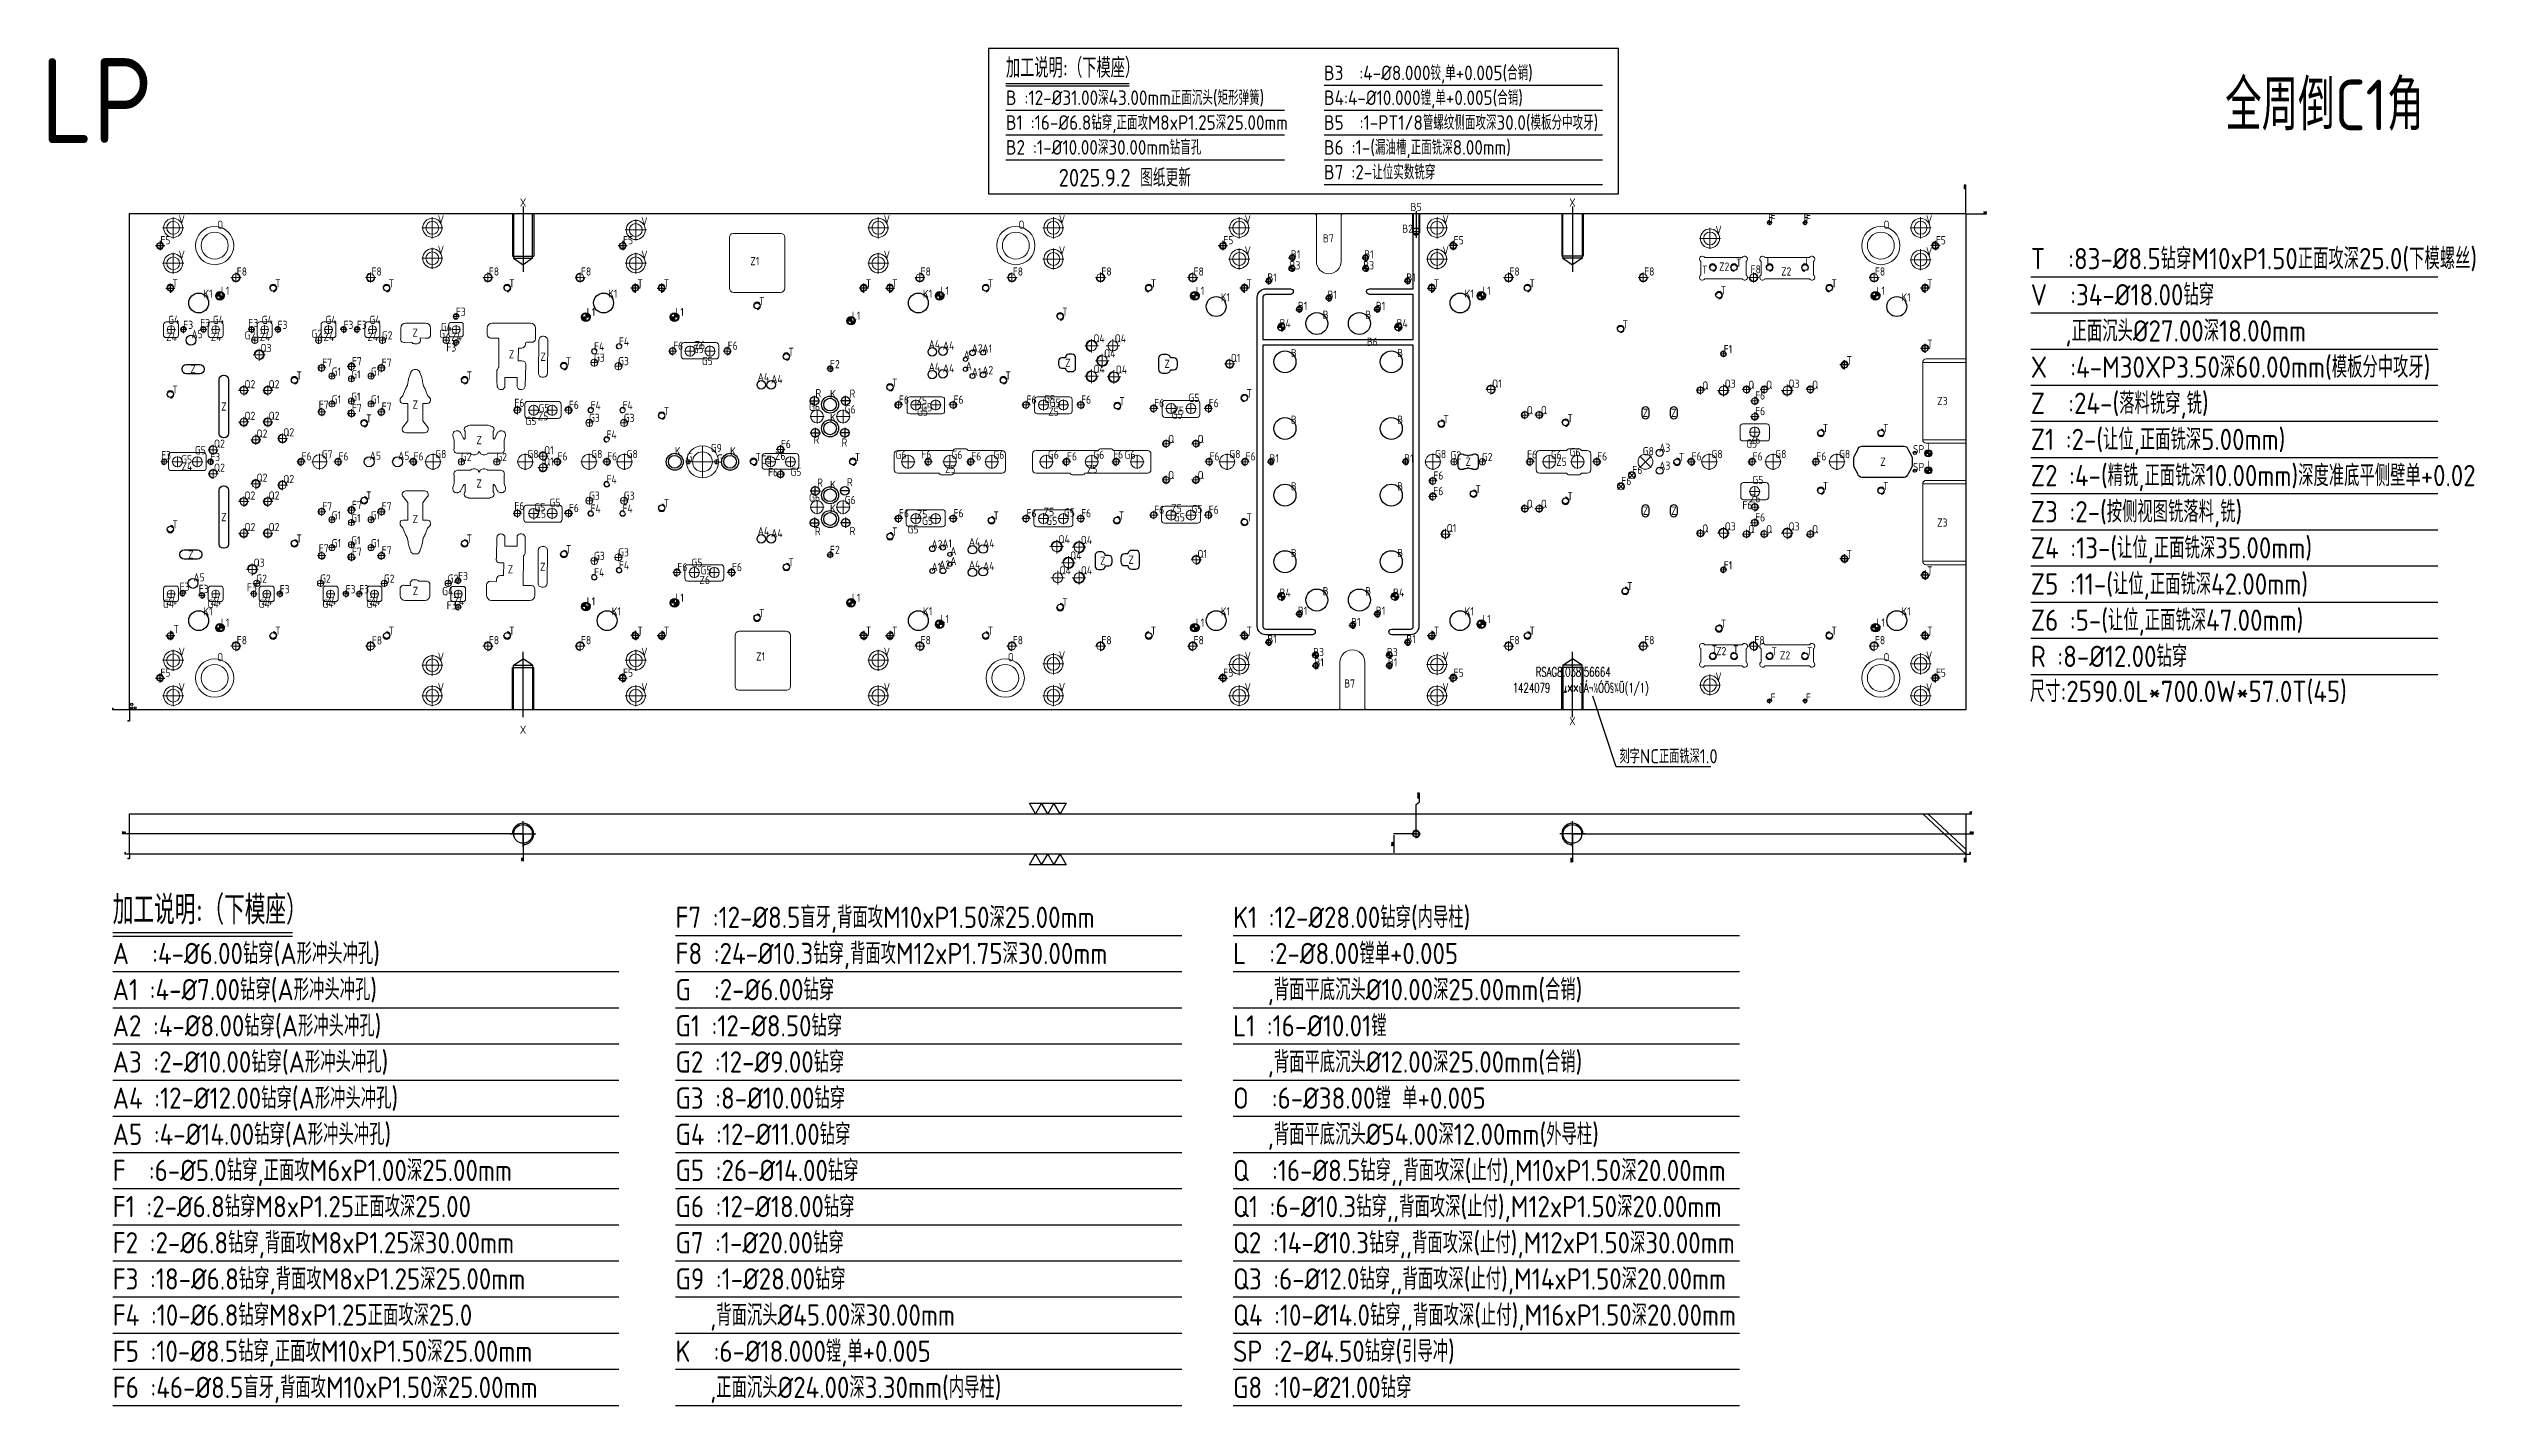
# Model space of a CAD drawing. Header units: millimetres. Extents: x 48713 to 52136, y -7473 to -5559.
import ezdxf
from ezdxf.enums import TextEntityAlignment as Align

# ---------------------------------------------------------------- set-up
doc = ezdxf.new("R2010")
doc.units = ezdxf.units.MM
for name, pattern in [('CENTER', [0]), ('DASHED', [0]), ('HIDDEN', [0])]:
    doc.linetypes.add(name, pattern=pattern)
for name, color, linetype in [('DIM', 4, 'Continuous'), ('LP', 255, 'Continuous'), ('LP_O', 40, 'Continuous'), ('PH', 255, 'Continuous'), ('PRESS', 3, 'Continuous'), ('TEXT', 4, 'Continuous')]:
    doc.layers.add(name, color=color, linetype=linetype)
doc.styles.add('gbenor', font='gbenor.shx', dxfattribs={"bigfont": 'gbcbig.shx'})
doc.styles.get("Standard").update_dxf_attribs({"font": 'txt.shx', "width": 0.85, "bigfont": 'ctxt.shx'})
doc.styles.add('标准', font='txt.shx', dxfattribs={"width": 0.667, "bigfont": 'ctxt.shx'})
doc.dimstyles.new('T-2-WX', dxfattribs={"dimtxt": 2, "dimasz": 2, "dimexe": 0.5, "dimexo": 0.5, "dimgap": 0.5, "dimtad": 1, "dimtxsty": 'Standard', "dimblk": 'OPEN30', "dimcen": 0, "dimazin": 3, "dimtfac": 1, "dimtmove": 0, "dimatfit": 3, "dimldrblk": 'OPEN30', "dimlwd": -1, "dimlwe": -1})

msp = doc.modelspace()

# ---------------------------------------------------------------- texts
at = {"layer": 'LP_O', "lineweight": 13, "style": '标准', "width": 0.667}
for s, p in [('RSAG8.038.56664', (50810.296, -6445.345)), ('1424079  µ××ùÁ¬½ÓÖ§¼Ü(1/1)', (50777.988, -6467.77))]:
    msp.add_text(s, height=13.2, dxfattribs=at).set_placement(p)
at = {"layer": 'PH', "color": 6, "linetype": 'Continuous', "style": 'gbenor'}
msp.add_text('2025.9.2 图纸更新', height=24.8832, dxfattribs=at).set_placement((50230.735, -5740.346), align=Align.MIDDLE)
at = {"layer": 'TEXT', "linetype": 'Continuous', "lineweight": 20, "style": 'gbenor'}
msp.add_text('LP', height=119.7556, dxfattribs=at).set_placement((48701.824, -5692.775))
at = {"layer": 'TEXT', "color": 4, "style": 'gbenor'}
for s, height, p in [('加工说明:（下模座）', 27.7992, (50063.039, -5600.646)), ('B :12-%%C31.00深43.00mm正面沉头(矩形弹簧)', 20.592, (50063.039, -5639.153)), ('B1 :16-%%C6.8钻穿,正面攻M8xP1.25深25.00mm', 20.592, (50063.039, -5674.159)), ('B5  :1-PT1/8管螺纹侧面攻深30.0(模板分中攻牙)', 20.592, (50511.704, -5674.159)), ('B2 :1-%%C10.00深30.00mm钻盲孔', 20.592, (50063.039, -5709.166)), ('B6 :1-(漏油槽,正面铣深8.00mm)', 20.592, (50511.704, -5709.166)), ('B7 :2-让位实数铣穿', 20.592, (50511.704, -5744.172)), ('T  :83-%%C8.5钻穿M10xP1.50正面攻深25.0(下模螺丝)', 30, (51508.531, -5870.775)), ('V  :34-%%c18.00钻穿', 30, (51508.531, -5921.775)), ('   ,正面沉头%%C27.00深18.00mm', 30, (51508.531, -5972.775)), ('X  :4-M30XP3.50深60.00mm(模板分中攻牙)', 30, (51508.531, -6023.775)), ('Z  :24-(落料铣穿,铣)', 30, (51508.531, -6074.775)), ('Z1 :2-(让位,正面铣深5.00mm)', 30, (51508.531, -6125.775)), ('Z3 :2-(按侧视图铣落料,铣)', 30, (51508.531, -6227.775)), ('Z4 :13-(让位,正面铣深35.00mm)', 30, (51508.531, -6278.775)), ('Z5 :11-(让位,正面铣深42.00mm)', 30, (51508.531, -6329.775)), ('Z6 :5-(让位,正面铣深47.00mm)', 30, (51508.531, -6380.775)), ('R :8-%%C12.00钻穿', 30, (51508.531, -6431.775)), ('尺寸:2590.0L*700.0W*57.0T(45)', 30, (51507.235, -6481.216)), ('加工说明:（下模座）', 40.5, (48803.298, -6794.785)), ('F7 :12-%%C8.5盲牙,背面攻M10xP1.50深25.00mm', 30, (49597.02, -6799.885)), ('K1 :12-%%c28.00钻穿(内导柱)', 30, (50383.461, -6799.885)), ('A  :4-%%c6.00钻穿(A形冲头冲孔)', 30, (48803.298, -6850.885)), ('F8 :24-%%c10.3钻穿,背面攻M12xP1.75深30.00mm', 30, (49597.02, -6850.885)), ('A1 :4-%%c7.00钻穿(A形冲头冲孔)', 30, (48803.298, -6901.885)), ('G  :2-%%c6.00钻穿', 30, (49597.02, -6901.885)), ('   ,背面平底沉头%%C10.00深25.00mm(合销)', 30, (50383.461, -6901.885)), ('A2 :4-%%c8.00钻穿(A形冲头冲孔)', 30, (48803.298, -6952.885)), ('G1 :12-%%c8.50钻穿', 30, (49597.02, -6952.885)), ('A3 :2-%%c10.00钻穿(A形冲头冲孔)', 30, (48803.298, -7003.885)), ('G2 :12-%%c9.00钻穿', 30, (49597.02, -7003.885)), ('   ,背面平底沉头%%c12.00深25.00mm(合销)', 30, (50383.461, -7003.885)), ('A4 :12-%%c12.00钻穿(A形冲头冲孔)', 30, (48803.298, -7054.885)), ('G3 :8-%%c10.00钻穿', 30, (49597.02, -7054.885)), ('A5 :4-%%c14.00钻穿(A形冲头冲孔)', 30, (48803.298, -7105.885)), ('G4 :12-%%c11.00钻穿', 30, (49597.02, -7105.885)), ('   ,背面平底沉头%%c54.00深12.00mm(外导柱)', 30, (50383.461, -7105.885)), ('F  :6-%%c5.0钻穿,正面攻M6xP1.00深25.00mm', 30, (48803.298, -7156.885)), ('G5 :26-%%c14.00钻穿', 30, (49597.02, -7156.885)), ('Q  :16-%%c8.5钻穿,,背面攻深(止付),M10xP1.50深20.00mm', 30, (50383.461, -7156.885)), ('F1 :2-%%C6.8钻穿M8xP1.25正面攻深25.00', 30, (48803.298, -7207.885)), ('G6 :12-%%c18.00钻穿', 30, (49597.02, -7207.885)), ('Q1 :6-%%c10.3钻穿,,背面攻深(止付),M12xP1.50深20.00mm', 30, (50383.461, -7207.885)), ('F2 :2-%%c6.8钻穿,背面攻M8xP1.25深30.00mm', 30, (48803.298, -7258.885)), ('G7 :1-%%c20.00钻穿', 30, (49597.02, -7258.885)), ('Q2 :14-%%c10.3钻穿,,背面攻深(止付),M12xP1.50深30.00mm', 30, (50383.461, -7258.885)), ('F3 :18-%%c6.8钻穿,背面攻M8xP1.25深25.00mm', 30, (48803.298, -7309.885)), ('G9 :1-%%c28.00钻穿', 30, (49597.02, -7309.885)), ('Q3 :6-%%c12.0钻穿,,背面攻深(止付),M14xP1.50深20.00mm', 30, (50383.461, -7309.885)), ('F4 :10-%%C6.8钻穿M8xP1.25正面攻深25.0', 30, (48803.298, -7360.885)), ('   ,背面沉头%%c45.00深30.00mm', 30, (49597.02, -7360.885)), ('Q4 :10-%%c14.0钻穿,,背面攻深(止付),M16xP1.50深20.00mm', 30, (50383.461, -7360.885)), ('F5 :10-%%C8.5钻穿,正面攻M10xP1.50深25.00mm', 30, (48803.298, -7411.885)), ('SP :2-%%c4.50钻穿(引导冲)', 30, (50383.461, -7411.885)), ('F6 :46-%%C8.5盲牙,背面攻M10xP1.50深25.00mm', 30, (48803.298, -7462.885)), ('   ,正面沉头%%c24.00深3.30mm(内导柱)', 30, (49597.02, -7462.885)), ('G8 :10-%%c21.00钻穿', 30, (50383.461, -7462.885))]:
    msp.add_text(s, height=height, dxfattribs=at).set_placement(p)
at = {"layer": 'TEXT', "color": 2, "style": 'gbenor'}
for s, height, p in [('B3  :4-%%C8.000铰,单+0.005(合销)', 20.592, (50511.704, -5604.146)), ('B4:4-%%C10.000镗,单+0.005(合销)', 20.592, (50511.704, -5639.153)), ('Z2 :4-(精铣,正面铣深10.00mm)深度准底平侧壁单+0.02', 30, (51508.531, -6176.775)), ('L  :2-%%C8.00镗单+0.005', 30, (50383.461, -6850.885)), ('L1 :16-%%C10.01镗', 30, (50383.461, -6952.885)), ('O  :6-%%C38.00镗 单+0.005', 30, (50383.461, -7054.885)), ('K  :6-%%C18.000镗,单+0.005', 30, (49597.02, -7411.885))]:
    msp.add_text(s, height=height, dxfattribs=at).set_placement(p)
at = {"layer": 'TEXT', "color": 4, "lineweight": 18, "style": 'gbenor'}
msp.add_text('全周倒C1角', height=71.4387, dxfattribs=at).set_placement((51782.7, -5674.822))
at = {"layer": 'TEXT', "color": 4, "style": 'gbenor'}
for s, p in [('X', (49382.062, -5776.61)), ('B5', (50641.562, -5783.036)), ('X', (50862.062, -5776.61)), ('V', (48900.681, -5800.25)), ('O', (48954.94, -5807.967)), ('V', (49266.181, -5800.25)), ('V', (49553.181, -5803.25)), ('V', (49895.181, -5800.25)), ('O', (50084.94, -5807.967)), ('V', (50142.181, -5800.25)), ('V', (50404.181, -5800.25)), ('B2', (50629.609, -5813.549)), ('V', (50683.181, -5800.25)), ('V', (51068.181, -5815.25)), ('F', (51141.832, -5798.414)), ('F', (51144.898, -5800.184)), ('F', (51191.832, -5798.414)), ('F', (51194.898, -5800.184)), ('O', (51304.94, -5807.967)), ('V', (51365.181, -5800.25)), ('F5', (48877.644, -5829.787)), ('V', (48900.681, -5850.25)), ('V', (49266.181, -5843.25)), ('F5', (49530.144, -5829.787)), ('V', (49553.181, -5850.25)), ('V', (49895.181, -5850.25)), ('V', (50142.181, -5844.25)), ('F5', (50376.644, -5829.787)), ('V', (50404.181, -5844.25)), ('B1', (50471.536, -5849.733)), ('B7', (50517.691, -5827.122)), ('B1', (50575.054, -5849.733)), ('V', (50683.181, -5844.25)), ('F5', (50701.644, -5829.787)), ('V', (51365.181, -5845.25)), ('F5', (51381.644, -5829.787)), ('T', (48891.237, -5890.694)), ('F8', (48985.434, -5873.997)), ('T', (49036.237, -5890.694)), ('F8', (49175.434, -5873.997)), ('T', (49196.237, -5890.694)), ('F8', (49340.934, -5873.997)), ('T', (49366.237, -5890.694)), ('F8', (49470.934, -5873.997)), ('T', (49547.237, -5890.694)), ('T', (49584.237, -5890.694)), ('Z1 ', (49712.062, -5859.351)), ('T', (49869.237, -5890.694)), ('T', (49906.237, -5890.694)), ('F8', (49949.934, -5873.997)), ('T', (50041.237, -5890.694)), ('F8', (50079.934, -5873.997)), ('F8', (50204.934, -5873.997)), ('T', (50271.237, -5890.694)), ('F8', (50334.934, -5873.997)), ('T', (50406.237, -5890.694)), ('B1', (50438.455, -5882.476)), ('B3', (50470.681, -5865.298)), ('B3', (50574.777, -5865.298)), ('B1', (50634.455, -5882.476)), ('T', (50670.237, -5890.694)), ('F8', (50780.434, -5873.997)), ('T', (50805.237, -5890.694)), ('F8', (50970.434, -5873.997)), ('T', (51048.625, -5871.434)), ('Z2 ', (51079.218, -5866.97)), ('T', (51096.737, -5861.694)), ('F8', (51120.626, -5870.933)), ('T', (51137.618, -5859.251)), ('Z2 ', (51166.703, -5873.88)), ('T', (51192.505, -5859.251)), ('T', (51231.237, -5890.694)), ('F8', (51295.934, -5873.997)), ('T', (51366.237, -5890.694)), ('K1', (48937.608, -5905.323)), ('L1', (48961.802, -5901.129)), ('K1', (49508.608, -5905.323)), ('T', (49718.737, -5915.694)), ('K1', (49952.608, -5905.323)), ('L1', (49976.802, -5901.129)), ('L1', (50336.802, -5901.129)), ('K1', (50372.608, -5910.323)), ('B1', (50481.455, -5922.476)), ('B1', (50523.295, -5906.733)), ('B1', (50591.455, -5922.476)), ('K1', (50716.608, -5905.323)), ('L1', (50740.802, -5901.129)), ('T', (51075.237, -5900.694)), ('L1', (51296.802, -5901.129)), ('K1', (51332.608, -5910.323)), ('G4', (48889.248, -5942.161)), ('F3', (48909.795, -5949.186)), ('F3', (48933.526, -5946.721)), ('G4', (48952.248, -5942.161)), ('F3', (49001.526, -5946.721)), ('G4', (49021.248, -5942.161)), ('F3', (49042.795, -5949.186)), ('G2', (49091.196, -5961.632)), ('G4', (49111.248, -5942.161)), ('F3', (49135.67, -5949.186)), ('F3', (49154.67, -5949.186)), ('G4', (49173.248, -5942.161)), ('Z', (49229.806, -5960.323)), ('G2', (49271.196, -5961.632)), ('G4', (49273.803, -5952.233)), ('F3', (49294.295, -5930.686)), ('L1', (49477.802, -5931.129)), ('L1', (49602.802, -5931.129)), ('L1', (49851.802, -5936.129)), ('T', (50146.237, -5930.694)), ('B4', (50456.95, -5946.981)), ('B', (50514.021, -5934.91)), ('B', (50574.021, -5934.91)), ('B4', (50621.95, -5946.981)), ('T', (50936.64, -5948.436)), ('Z4 ', (48889.255, -5966.318)), ('A5', (48922.244, -5962.297)), ('Z4 ', (48952.255, -5966.318)), ('G2', (48996.909, -5964.107)), ('Z4 ', (49021.255, -5966.318)), ('Q3', (49019.485, -5981.83)), ('Z4 ', (49111.255, -5966.318)), ('Z4 ', (49173.255, -5966.318)), ('G2', (49190.434, -5964.107)), ('F3', (49280.828, -5981.153)), ('Z4 ', (49291.255, -5966.068)), ('Z', (49365.846, -5990.701)), ('Z', (49410.3, -5994.237)), ('G3', (49489.652, -5995.442)), ('F4', (49489.379, -5979.716)), ('F4', (49524.379, -5972.716)), ('F6', (49600.719, -5978.641)), ('G5', (49629.241, -5983.122)), ('Z6 ', (49634.498, -5977.841)), ('F6', (49677.719, -5978.641)), ('T', (49760.03, -5987.292)), ('A4', (49962.131, -5976.526)), ('A4', (49982.169, -5978.435)), ('A', (50007.73, -5991.469)), ('A2', (50022.379, -5982.205)), ('A1', (50036.657, -5982.61)), ('Q4', (50194.45, -5968.34)), ('Q4', (50209.45, -5989.289)), ('Q4', (50224.45, -5968.34)), ('Q1', (50387.024, -5995.81)), ('B', (50469.021, -5988.91)), ('B6', (50579.837, -5973.06)), ('B', (50619.021, -5988.91)), ('F1', (51081.454, -5983.59)), ('T', (51366.237, -5975.694)), ('Z', (48916.562, -6011.603)), ('T', (49066.237, -6020.694)), ('F7', (49105.585, -6002.501)), ('G1', (49118.692, -6015.155)), ('G1', (49146.166, -6019.155)), ('F7', (49147.585, -6000.501)), ('G1', (49173.867, -6015.155)), ('F7', (49189.585, -6002.501)), ('T', (49306.237, -6020.694)), ('T', (49446.237, -6000.694)), ('G3', (49523.652, -6000.442)), ('G5', (49641.891, -6000.169)), ('A4', (49720.971, -6022.866)), ('A4', (49740.009, -6025.775)), ('F2', (49821.822, -6004.61)), ('A4', (49962.131, -6008.526)), ('A4', (49982.169, -6010.435)), ('A', (50010.707, -6007.187)), ('A1', (50021.657, -6015.61)), ('A2', (50037.379, -6013.205)), ('T', (50066.237, -6020.694)), ('Z', (50150.539, -6002.883)), ('Q4', (50194.45, -6011.238)), ('Q4', (50225.95, -6012.238)), ('Z', (50290.485, -6004.183)), ('T', (51252.486, -5999.041)), ('T', (48891.237, -6040.694)), ('Q2', (48996.801, -6032.861)), ('Q2', (49030.801, -6032.861)), ('F7', (49100.815, -6061.747)), ('G1', (49118.692, -6054.458)), ('G1', (49146.166, -6050.458)), ('G1', (49173.867, -6054.458)), ('Z', (49230.073, -6061.636)), ('F6', (49376.841, -6059.25)), ('F6', (49453.655, -6062.029)), ('F4', (49484.379, -6062.716)), ('F4', (49529.379, -6062.716)), ('R', (49798.404, -6045.623)), ('K', (49819.061, -6046.748)), ('R', (49846.492, -6046.204)), ('T', (49906.237, -6030.694)), ('F6', (49919.155, -6054.647)), ('Z5 ', (49947.599, -6055.975)), ('F6', (49996.155, -6054.647)), ('F6', (50099.155, -6054.647)), ('G5', (50124.565, -6053.737)), ('G5', (50132.445, -6059.128)), ('F6', (50176.155, -6054.647)), ('T', (50226.882, -6056.934)), ('F6', (50279.155, -6059.647)), ('G5', (50328.106, -6052.147)), ('F6', (50356.155, -6059.647)), ('T', (50406.237, -6045.694)), ('Q1', (50755.434, -6032.05, 0)), ('Q', (51049.448, -6034.704)), ('Q3', (51084.624, -6032.129)), ('Q', (51114.308, -6033.704)), ('F6', (51126.81, -6048.857)), ('Q', (51139.448, -6033.704)), ('Q3', (51174.624, -6032.129)), ('Q', (51204.308, -6033.704)), ('Z3 ', (51386.937, -6056.696)), ('Z', (48960.062, -6064.37)), ('Q2', (48996.801, -6077.431)), ('Q2', (49030.801, -6077.431)), ('F7', (49147.585, -6066.501)), ('T', (49164.538, -6081.349)), ('F7', (49189.585, -6064.501)), ('G5', (49393.017, -6084.717)), ('Z5 ', (49413.345, -6078.144)), ('G5', (49411.445, -6066.51)), ('G3', (49482.652, -6080.442)), ('G3', (49531.652, -6080.442)), ('T', (49584.237, -6070.694)), ('G6', (49793.029, -6064.857)), ('K', (49819.061, -6080.248)), ('G6', (49843.39, -6068.492)), ('G5', (49945.414, -6071.593)), ('G5', (49951.286, -6065.664)), ('Z5 ', (50133.345, -6071.762)), ('G5', (50304.565, -6075.745)), ('Z5 ', (50310.062, -6070.141)), ('B', (50469.021, -6082.91)), ('B', (50619.021, -6082.91)), ('T', (50683.786, -6081.936)), ('Q', (50801.881, -6069.555)), ('Q', (50821.875, -6069.555)), ('T', (50858.902, -6080.597)), ('Z', (50965.062, -6073.29)), ('Z', (51005.062, -6073.29)), ('F6', (51126.81, -6070.857)), ('T', (51219.019, -6094.915)), ('T', (51304.019, -6094.915)), ('G5', (48926.907, -6126.117)), ('Q2', (48953.781, -6116.684)), ('Q2', (49013.801, -6102.431)), ('Q2', (49051.521, -6100.704)), ('G7', (49105.681, -6131.803)), ('G8', (49265.982, -6131.449)), ('Z', (49320.062, -6111.747)), ('G8', (49395.982, -6131.449)), ('Q1', (49418.434, -6125.977)), ('G8', (49485.982, -6131.449)), ('F4', (49506.879, -6103.999)), ('G8', (49535.982, -6131.449)), ('K', (49600.06, -6127.446)), ('G9', (49654.568, -6122.863)), ('K', (49678.06, -6127.446)), ('F6', (49752.655, -6117.276)), ('R', (49795.689, -6111.129)), ('R', (49835.246, -6115.199)), ('G6', (49915.132, -6132.44)), ('F6', (49950.781, -6131.996)), ('G6', (49993.99, -6132.44)), ('G6', (50052.989, -6132.44)), ('G6', (50129.991, -6132.44)), ('G6', (50193.99, -6132.44)), ('F6', (50221.34, -6131.996)), ('G6', (50238.129, -6132.44)), ('Q', (50296.018, -6110.073)), ('Q', (50337.738, -6110.073)), ('G8', (50385.982, -6131.449)), ('G8', (50676.152, -6131.449)), ('F6', (50805.166, -6131.996)), ('G6', (50839.316, -6132.44)), ('G6', (50865.752, -6128.805)), ('G8', (50969.059, -6127.452)), ('A3', (50992.219, -6122.632)), ('G8', (51065.982, -6131.449)), ('G5', (51114.861, -6116.704)), ('Z6 ', (51122.91, -6111.1)), ('G8', (51155.982, -6131.449)), ('G8', (51245.982, -6131.449)), ('SP', (51350.272, -6124.579)), ('L', (51366.194, -6122.41)), ('F3', (48878.517, -6133.171)), ('G5', (48907.328, -6138.946)), ('Z4 ', (48911.015, -6148.885)), ('F3', (48947.786, -6135.636)), ('Q2', (48953.781, -6150.577)), ('Q2', (49013.801, -6164.83)), ('Q2', (49051.521, -6166.557)), ('F6', (49076.708, -6134.776)), ('F6', (49128.708, -6134.776)), ('A5', (49173.634, -6133.797)), ('A5', (49213.634, -6133.797)), ('F6', (49234.655, -6134.776)), ('G2', (49301.824, -6135.607)), ('G2', (49351.824, -6135.607)), ('Q1', (49418.434, -6142.018)), ('F6', (49437.655, -6134.776)), ('F6', (49507.655, -6134.776)), ('G', (49616.755, -6136.049)), ('G', (49659.689, -6137.743)), ('T', (49713.737, -6135.694)), ('G5', (49725.227, -6139.257)), ('F6', (49734.688, -6157.09)), ('Z6 ', (49747.934, -6133.976)), ('G5', (49766.78, -6156.304)), ('T', (49853.737, -6135.694)), ('Z5 ', (49987.801, -6152.518)), ('F6', (50021.154, -6134.776)), ('F6', (50156.154, -6134.776)), ('Z5 ', (50187.754, -6152.518)), ('Q', (50296.018, -6161.033)), ('Q', (50337.738, -6161.033)), ('F6', (50357.155, -6134.776)), ('F6', (50408.155, -6134.776)), ('B1', (50441.455, -6137.476)), ('B1', (50631.455, -6137.476)), ('F6', (50672.825, -6161.776)), ('G2', (50697.537, -6133.132)), ('Z', (50715.062, -6142.37)), ('G2', (50741.824, -6135.607)), ('Z5 ', (50849.666, -6142.37)), ('F6', (50903.98, -6134.776)), ('F6', (50953.563, -6153.868)), ('A3', (50992.219, -6147.792)), ('T', (51016.053, -6135.694)), ('F6', (51037.155, -6134.776)), ('F6', (51123.155, -6134.776)), ('F6', (51213.155, -6134.776)), ('Z', (51300.062, -6142.37)), ('SP', (51350.272, -6149.739)), ('L', (51366.194, -6146.41)), ('Q2', (48996.801, -6189.83)), ('Q2', (49030.801, -6189.83)), ('T', (49164.538, -6190.04)), ('Z', (49320.062, -6172.992)), ('G5', (49427.106, -6200.022)), ('G3', (49482.652, -6190.117)), ('F4', (49506.879, -6167.107)), ('G3', (49531.652, -6190.117)), ('T', (49584.237, -6200.694)), ('G6', (49793.029, -6192.753)), ('R', (49800.788, -6171.86)), ('K', (49819.061, -6174.644)), ('G6', (49843.39, -6196.388)), ('R', (49842.903, -6171.349)), ('B', (50469.021, -6176.91)), ('B', (50619.021, -6176.91)), ('F6', (50672.825, -6183.776)), ('T', (50729.075, -6180.724)), ('T', (50858.902, -6190.791)), ('F6', (50938.007, -6169.424)), ('Z6 ', (51122.91, -6193.937)), ('G5', (51123.571, -6168.035)), ('T', (51219.019, -6176.474)), ('T', (51304.019, -6176.474)), ('T', (48891.237, -6230.694)), ('Z', (48960.062, -6220.37)), ('Q2', (48996.801, -6234.399)), ('Q2', (49030.801, -6234.399)), ('F7', (49105.585, -6205.191)), ('G1', (49118.692, -6217.845)), ('G1', (49146.166, -6221.845)), ('F7', (49147.585, -6203.191)), ('G1', (49173.867, -6217.845)), ('F7', (49189.585, -6205.191)), ('Z', (49230.05, -6223.103)), ('F6', (49376.841, -6204.743)), ('G5', (49405.565, -6206.612)), ('Z5 ', (49410.062, -6215.616)), ('F6', (49453.655, -6207.522)), ('F4', (49484.379, -6208.391)), ('F4', (49529.379, -6208.391)), ('K', (49819.061, -6208.144)), ('F6', (49919.155, -6214.904)), ('Z5 ', (49948.009, -6216.36)), ('G5', (49952.445, -6225.611)), ('F6', (49996.155, -6214.904)), ('T', (50049.264, -6218.118)), ('F6', (50099.155, -6214.904)), ('Z5 ', (50126.778, -6212.977)), ('G5', (50127.678, -6225.611)), ('G5', (50152.565, -6213.994)), ('F6', (50176.155, -6214.904)), ('T', (50226.162, -6218.118)), ('F6', (50279.155, -6209.904)), ('Z5 ', (50306.778, -6207.977)), ('G5', (50307.678, -6220.611)), ('G5', (50332.565, -6208.994)), ('F6', (50356.155, -6209.904)), ('T', (50406.237, -6220.694)), ('Q', (50801.881, -6201.551)), ('Q', (50821.875, -6201.551)), ('Z', (50965.062, -6211.45)), ('Z', (51005.062, -6211.45)), ('Q3', (51084.624, -6233.486)), ('F6', (51108.843, -6203.509)), ('F6', (51126.81, -6220.694)), ('Q3', (51174.624, -6233.486)), ('Z3 ', (51386.937, -6228.043)), ('T', (49066.237, -6250.694)), ('F7', (49100.815, -6264.437)), ('G1', (49118.692, -6257.148)), ('G1', (49146.166, -6253.148)), ('F7', (49147.585, -6269.191)), ('G1', (49173.867, -6257.148)), ('F7', (49189.585, -6267.191)), ('T', (49306.237, -6250.694)), ('T', (49446.237, -6265.694)), ('A4', (49720.971, -6240.16)), ('A4', (49740.009, -6243.069)), ('R', (49797.679, -6240.227)), ('F2', (49821.822, -6266.61)), ('R', (49846.648, -6240.033)), ('T', (49906.237, -6240.694)), ('G5', (49932.017, -6237.592)), ('A2', (49965.699, -6258.579)), ('A1', (49979.977, -6257.617)), ('A', (49988.807, -6268.161)), ('A4', (50018.811, -6255.5)), ('A4', (50038.849, -6257.409)), ('Q4', (50145.16, -6251.514)), ('Q4', (50176.66, -6252.514)), ('Q1', (50691.434, -6235.944, 0)), ('Q', (51049.448, -6236.402)), ('Q', (51114.308, -6237.402)), ('Q', (51139.448, -6237.402)), ('Q', (51204.308, -6237.402)), ('Z', (48913.562, -6273.137)), ('Q3', (49009.762, -6284.585)), ('F3', (49297.295, -6303.586)), ('Z', (49364.305, -6293.969)), ('Z', (49409.807, -6290.563)), ('G3', (49489.652, -6275.117)), ('F4', (49489.379, -6298.391)), ('G3', (49523.652, -6270.117)), ('F4', (49524.379, -6288.391)), ('F6', (49606.719, -6290.911)), ('G5', (49627.359, -6284.57)), ('G5', (49640.008, -6295.392)), ('F6', (49683.719, -6290.911)), ('T', (49760.03, -6284.097)), ('A1', (49964.977, -6290.617)), ('A2', (49976.592, -6287.209)), ('A', (49988.807, -6282.161)), ('A4', (50018.811, -6287.5)), ('A4', (50038.849, -6289.409)), ('Q4', (50146.66, -6295.412)), ('Q4', (50161.66, -6274.463)), ('Q4', (50176.66, -6295.412)), ('Z', (50199.584, -6281.857)), ('Z', (50239.638, -6280.557)), ('Q1', (50339.844, -6272.184)), ('B', (50469.021, -6270.91)), ('B', (50619.021, -6270.91)), ('F1', (51081.454, -6288.365)), ('T', (51252.486, -6272.348)), ('T', (51366.237, -6295.694)), ('F3', (48904.526, -6318.621)), ('A5', (48925.024, -6305.297)), ('F3', (48931.526, -6321.621)), ('F3', (48999.597, -6319.621)), ('G2', (49013.214, -6307.107)), ('F3', (49045.795, -6322.086)), ('G2', (49103.214, -6307.107)), ('F3', (49138.795, -6322.086)), ('F3', (49157.795, -6322.086)), ('G2', (49193.214, -6307.107)), ('Z', (49230.317, -6324.416)), ('G4', (49275.644, -6324.822)), ('G2', (49283.214, -6307.107)), ('L1', (49602.802, -6334.129)), ('Z6 ', (49641.319, -6309.153)), ('L1', (49851.802, -6334.129)), ('B4', (50456.95, -6326.981)), ('B', (50514.021, -6324.91)), ('B', (50574.021, -6324.91)), ('B4', (50616.95, -6326.981)), ('T', (50943.048, -6317.83)), ('G4', (48881.875, -6342.578)), ('Z4 ', (48889.255, -6338.718)), ('K1', (48937.608, -6353.323)), ('G4', (48944.875, -6342.578)), ('Z4 ', (48952.255, -6338.718)), ('L1', (48961.802, -6369.129)), ('G4', (49016.875, -6342.578)), ('Z4 ', (49024.255, -6338.718)), ('G4', (49106.875, -6342.578)), ('Z4 ', (49114.255, -6338.718)), ('G4', (49168.875, -6342.578)), ('Z4 ', (49176.255, -6338.718)), ('F3', (49281.363, -6344.855)), ('Z4 ', (49294.255, -6338.968)), ('L1', (49477.802, -6339.129)), ('K1', (49513.608, -6353.323)), ('T', (49718.737, -6355.694)), ('K1', (49952.608, -6353.323)), ('L1', (49976.802, -6364.129)), ('T', (50146.237, -6340.694)), ('L1', (50336.802, -6369.129)), ('K1', (50372.608, -6353.323)), ('B1', (50481.455, -6352.476)), ('B1', (50556.615, -6368.22)), ('B1', (50591.455, -6352.476)), ('K1', (50716.608, -6353.323)), ('L1', (50740.802, -6364.129)), ('T', (51075.237, -6370.694)), ('L1', (51296.802, -6369.129)), ('K1', (51332.608, -6353.323)), ('T', (48892.837, -6378.294)), ('F8', (48985.434, -6393.997)), ('T', (49036.237, -6380.694)), ('F8', (49175.869, -6394.254)), ('T', (49196.237, -6380.694)), ('F8', (49340.934, -6393.997)), ('T', (49366.237, -6380.694)), ('F8', (49470.934, -6393.997)), ('T', (49547.237, -6380.694)), ('T', (49584.237, -6380.694)), ('T', (49869.237, -6380.694)), ('T', (49906.237, -6380.694)), ('F8', (49949.934, -6393.997)), ('T', (50041.237, -6380.694)), ('F8', (50079.934, -6393.997)), ('F8', (50204.934, -6393.997)), ('T', (50271.237, -6380.694)), ('F8', (50334.934, -6393.997)), ('T', (50406.237, -6380.694)), ('B1', (50438.455, -6392.476)), ('B1', (50634.455, -6392.476)), ('T', (50670.237, -6380.694)), ('F8', (50780.434, -6393.997)), ('T', (50805.237, -6380.694)), ('F8', (50970.434, -6393.997)), ('F8', (51125.934, -6393.997)), ('T', (51231.237, -6380.694)), ('F8', (51295.934, -6393.997)), ('T', (51366.237, -6380.694)), ('F5', (48877.644, -6439.787)), ('V', (48900.681, -6410.25)), ('O', (48954.94, -6417.967)), ('V', (49266.181, -6417.25)), ('F5', (49530.144, -6439.787)), ('V', (49553.181, -6410.25)), ('Z1 ', (49720.062, -6416.989)), ('V', (49895.181, -6410.25)), ('O', (50069.94, -6417.967)), ('V', (50142.181, -6415.25)), ('F5', (50376.644, -6439.787)), ('V', (50404.181, -6416.25)), ('B3', (50504.001, -6410.786)), ('B1', (50504.856, -6425.22)), ('B3', (50608.097, -6410.786)), ('B1', (50608.374, -6425.22)), ('V', (50683.181, -6416.25)), ('F5', (50701.644, -6439.787)), ('T', (51062.505, -6407.251)), ('Z2 ', (51075.062, -6409.37)), ('T', (51092.505, -6407.251)), ('T', (51146.737, -6409.694)), ('Z2 ', (51165.062, -6415.37)), ('T', (51196.737, -6409.694)), ('O', (51304.94, -6417.967)), ('V', (51365.181, -6415.25)), ('F5', (51381.644, -6439.787)), ('V', (48900.681, -6460.25)), ('V', (49266.181, -6460.25)), ('V', (49553.181, -6460.25)), ('V', (49895.181, -6460.25)), ('V', (50142.181, -6460.25)), ('V', (50404.181, -6460.25)), ('B7', (50547.756, -6455.023)), ('V', (50683.181, -6460.25)), ('V', (51068.181, -6445.25)), ('F', (51144.898, -6474.882)), ('F', (51194.898, -6474.882)), ('V', (51365.181, -6460.25)), ('X', (50862.062, -6508.13)), ('X', (49382.062, -6520.37))]:
    msp.add_text(s, height=11.52, dxfattribs=at).set_placement(p, align=Align.MIDDLE_CENTER)
at = {"layer": 'TEXT', "style": 'gbenor'}
msp.add_text('刻字NC正面铣深1.0', height=20, dxfattribs=at).set_placement((50928.407, -6567.693))

# ---------------------------------------------------------------- blocks, each defined once
blk = doc.blocks.new('HENXIAO0')
at = {"color": 230}
for p, q in [((-0.6, 0), (0.6, 0)), ((-0.5, 0), (0, 0.5)), ((-0.3, 0), (0, 0.3)), ((-0.1, 0), (0, 0.1)), ((0, 0.6), (0, -0.6)), ((0.1, 0), (0, -0.1)), ((0.5, 0), (0, -0.5)), ((0.3, 0), (0, -0.3))]:
    blk.add_line(p, q, dxfattribs=at)
for start, end in [(90, 180), (270, 0)]:
    blk.add_arc((0, 0), 0.5, start, end, dxfattribs=at)
blk = doc.blocks.new('locater0')
for p, q in [((-0.6, 0), (0.6, 0)), ((-0.5, 0), (0, 0.5)), ((-0.3, 0), (0, 0.3)), ((-0.1, 0), (0, 0.1)), ((0, 0.6), (0, -0.6)), ((0.1, 0), (0, -0.1)), ((0.5, 0), (0, -0.5)), ((0.3, 0), (0, -0.3))]:
    blk.add_line(p, q)
for start, end in [(90, 180), (270, 0)]:
    blk.add_arc((0, 0), 0.5, start, end)
blk = doc.blocks.new('*D7581')
at = {"layer": 'Defpoints', "color": 0}
for p in [(48827.1, -6492.4), (48827.1, -6492.4), (48827.1, -6506.6)]:
    blk.add_point(p, dxfattribs=at)
at = {"layer": 'DIM', "color": 0}
blk.add_line((48827.1, -6492.9), (48827.1, -6508.3), dxfattribs=at)
at = {"layer": 'DIM', "color": 0, "insert": (48825.6, -6507.7), "char_height": 2, "attachment_point": 5, "rotation": 90}
blk.add_mtext('0', dxfattribs=at)
blk = doc.blocks.new('_Open30')
blk = doc.blocks.new('*D7582')
at = {"layer": 'Defpoints', "color": 0}
for p in [(48804.7, -6492.4), (48827.1, -6492.4), (48827.1, -6492.4)]:
    blk.add_point(p, dxfattribs=at)
at = {"layer": 'DIM', "color": 0}
blk.add_line((48826.6, -6492.4), (48803, -6492.4), dxfattribs=at)
at = {"layer": 'DIM', "color": 0, "insert": (48803.6, -6490.9), "char_height": 2, "attachment_point": 5}
blk.add_mtext('0', dxfattribs=at)
blk = doc.blocks.new('*D7583')
at = {"layer": 'Defpoints', "color": 0}
for p in [(51417.1, -5792.4), (51441.4, -5792.4), (48827.1, -6492.4)]:
    blk.add_point(p, dxfattribs=at)
at = {"layer": 'DIM', "color": 0}
blk.add_line((51417.6, -5792.4), (51446.3, -5792.4), dxfattribs=at)
at = {"layer": 'DIM', "color": 0, "insert": (51444.1, -5790.9), "char_height": 2, "attachment_point": 5}
blk.add_mtext('700', dxfattribs=at)
blk = doc.blocks.new('*D7584')
at = {"layer": 'Defpoints', "color": 0}
for p in [(51417.1, -5758.2), (51417.1, -5792.4), (48827.1, -6492.4)]:
    blk.add_point(p, dxfattribs=at)
at = {"layer": 'DIM', "color": 0}
blk.add_line((51417.1, -5791.9), (51417.1, -5751.7), dxfattribs=at)
at = {"layer": 'DIM', "color": 0, "insert": (51415.6, -5754.7), "char_height": 2, "attachment_point": 5, "rotation": 90}
blk.add_mtext('2590', dxfattribs=at)
blk = doc.blocks.new('*D7585')
at = {"layer": 'Defpoints', "color": 0}
for p in [(48827.1, -6695.7), (51417.1, -6695.7), (51422.1, -6695.7)]:
    blk.add_point(p, dxfattribs=at)
at = {"layer": 'DIM', "color": 0}
blk.add_line((51417.6, -6695.7), (51423.7, -6695.7), dxfattribs=at)
at = {"layer": 'DIM', "color": 0, "insert": (51423.1, -6694.2), "char_height": 2, "attachment_point": 5}
blk.add_mtext('0', dxfattribs=at)
blk = doc.blocks.new('*D7586')
at = {"layer": 'Defpoints', "color": 0}
for p in [(50862.1, -6667.2), (51422.1, -6667.2), (48827.1, -6695.7)]:
    blk.add_point(p, dxfattribs=at)
at = {"layer": 'DIM', "color": 0}
blk.add_line((50862.6, -6667.2), (51427.7, -6667.2), dxfattribs=at)
at = {"layer": 'DIM', "color": 0, "insert": (51425.2, -6665.6), "char_height": 2, "attachment_point": 5}
blk.add_mtext('28,5', dxfattribs=at)
blk = doc.blocks.new('*D7587')
at = {"layer": 'Defpoints', "color": 0}
for p in [(51417.1, -6638.7), (51422.1, -6638.7), (48827.1, -6695.7)]:
    blk.add_point(p, dxfattribs=at)
at = {"layer": 'DIM', "color": 0}
blk.add_line((51417.6, -6638.7), (51425.3, -6638.7), dxfattribs=at)
at = {"layer": 'DIM', "color": 0, "insert": (51423.9, -6637.2), "char_height": 2, "attachment_point": 5}
blk.add_mtext('57', dxfattribs=at)
blk = doc.blocks.new('*D7588')
at = {"layer": 'Defpoints', "color": 0}
for p in [(48822.1, -6695.7), (48827.1, -6695.7), (48827.1, -6695.7)]:
    blk.add_point(p, dxfattribs=at)
at = {"layer": 'DIM', "color": 0}
blk.add_line((48826.6, -6695.7), (48820.4, -6695.7), dxfattribs=at)
at = {"layer": 'DIM', "color": 0, "insert": (48821, -6694.2), "char_height": 2, "attachment_point": 5}
blk.add_mtext('0', dxfattribs=at)
blk = doc.blocks.new('*D7589')
at = {"layer": 'Defpoints', "color": 0}
for p in [(48822.1, -6667.2), (49382.1, -6667.2), (48827.1, -6695.7)]:
    blk.add_point(p, dxfattribs=at)
at = {"layer": 'DIM', "color": 0}
blk.add_line((49381.6, -6667.2), (48816.4, -6667.2), dxfattribs=at)
at = {"layer": 'DIM', "color": 0, "insert": (48819, -6665.6), "char_height": 2, "attachment_point": 5}
blk.add_mtext('28,5', dxfattribs=at)
blk = doc.blocks.new('*D7590')
at = {"layer": 'Defpoints', "color": 0}
for p in [(48827.1, -6695.7), (51417.1, -6695.7), (51417.1, -6700.7)]:
    blk.add_point(p, dxfattribs=at)
at = {"layer": 'DIM', "color": 0}
blk.add_line((51417.1, -6696.2), (51417.1, -6707.2), dxfattribs=at)
at = {"layer": 'DIM', "color": 0, "insert": (51415.6, -6704.2), "char_height": 2, "attachment_point": 5, "rotation": 90}
blk.add_mtext('2590', dxfattribs=at)
blk = doc.blocks.new('*D7591')
at = {"layer": 'Defpoints', "color": 0}
for p in [(50862.1, -6667.2), (48827.1, -6695.7), (50862.1, -6700.7)]:
    blk.add_point(p, dxfattribs=at)
at = {"layer": 'DIM', "color": 0}
blk.add_line((50862.1, -6667.7), (50862.1, -6707.2), dxfattribs=at)
at = {"layer": 'DIM', "color": 0, "insert": (50860.6, -6704.2), "char_height": 2, "attachment_point": 5, "rotation": 90}
blk.add_mtext('2035', dxfattribs=at)
blk = doc.blocks.new('*D7592')
at = {"layer": 'Defpoints', "color": 0}
for p in [(49382.1, -6667.2), (48827.1, -6695.7), (49382.1, -6700.7)]:
    blk.add_point(p, dxfattribs=at)
at = {"layer": 'DIM', "color": 0}
blk.add_line((49382.1, -6667.7), (49382.1, -6705.6), dxfattribs=at)
at = {"layer": 'DIM', "color": 0, "insert": (49380.6, -6703.4), "char_height": 2, "attachment_point": 5, "rotation": 90}
blk.add_mtext('555', dxfattribs=at)
blk = doc.blocks.new('*D7593')
at = {"layer": 'Defpoints', "color": 0}
for p in [(48827.1, -6695.7), (48827.1, -6695.7), (48827.1, -6700.7)]:
    blk.add_point(p, dxfattribs=at)
at = {"layer": 'DIM', "color": 0}
blk.add_line((48827.1, -6696.2), (48827.1, -6702.4), dxfattribs=at)
at = {"layer": 'DIM', "color": 0, "insert": (48825.6, -6701.8), "char_height": 2, "attachment_point": 5, "rotation": 90}
blk.add_mtext('0', dxfattribs=at)
blk = doc.blocks.new('*D7594')
at = {"layer": 'Defpoints', "color": 0}
for p in [(50641.6, -6667.2), (50610, -6695.7), (50639.7, -6695.7)]:
    blk.add_point(p, dxfattribs=at)
at = {"layer": 'DIM', "color": 0}
for p, q in [((50641.1, -6667.2), (50609.5, -6667.2)), ((50610, -6669.2), (50610, -6693.7)), ((50639.2, -6695.7), (50609.5, -6695.7))]:
    blk.add_line(p, q, dxfattribs=at)
at = {"layer": 'DIM', "color": 0, "insert": (50608.3, -6681.5), "char_height": 2, "attachment_point": 5, "rotation": 90}
blk.add_mtext('28,5', dxfattribs=at)
blk = doc.blocks.new('*D7595')
at = {"layer": 'Defpoints', "color": 0}
for p in [(50646.6, -6617.8), (50641.6, -6667.2), (48827.1, -6695.7)]:
    blk.add_point(p, dxfattribs=at)
at = {"layer": 'DIM', "color": 0}
for p, q in [((50641.6, -6625.8), (50646.6, -6621.8)), ((50641.6, -6666.7), (50641.6, -6625.8)), ((50646.6, -6621.8), (50646.6, -6609.1))]:
    blk.add_line(p, q, dxfattribs=at)
at = {"layer": 'DIM', "color": 0, "insert": (50644.9, -6613.2), "char_height": 2, "attachment_point": 5, "rotation": 90}
blk.add_mtext('1814,5', dxfattribs=at)

# ---------------------------------------------------------------- dimensions: what is measured, and where the dimension line sits
at = {"layer": 'DIM', "color": 4}
for feature_location, offset, dtype, origin, picture, middle in [((51417.062, -5792.37), (0, 34.156), 1, (48827.062, -6492.37), '*D7584', (51415.562, -5754.718)), ((51417.062, -5792.37), (24.376, 0), 0, (48827.062, -6492.37), '*D7583', (51444.123, -5790.87)), ((48827.061525038, -6492.369564682), (-22.398111509, 0), 0, (48827.061525038, -6492.369564682), '*D7582', (48803.596746863, -6490.869564682)), ((48827.061525038, -6492.369564682), (0, -14.256287214), 1, (48827.061525038, -6492.369564682), '*D7581', (48825.561525038, -6507.692518563)), ((50641.562, -6667.247), (5, 49.444), 1, (48827.062, -6695.747), '*D7595', (50644.871, -6613.215)), ((51417.062, -6638.747), (5, 0), 0, (48827.062, -6695.747), '*D7587', (51423.938, -6637.247)), ((49382.062, -6667.247), (-560, 0), 0, (48827.062, -6695.747), '*D7589', (48818.971, -6665.556)), ((50862.062, -6667.247), (560, 0), 0, (48827.062, -6695.747), '*D7586', (51425.152, -6665.556)), ((50862.062, -6667.247), (0, -33.5), 1, (48827.062, -6695.747), '*D7591', (50860.562, -6704.242)), ((49382.062, -6667.247), (0, -33.5), 1, (48827.062, -6695.747), '*D7592', (49380.562, -6703.433)), ((48827.061525038, -6695.746812515), (-5, 0), 0, (48827.061525038, -6695.746812515), '*D7588', (48820.994858372, -6694.246812515)), ((48827.061525038, -6695.746812515), (0, -5), 1, (48827.061525038, -6695.746812515), '*D7593', (48825.561525038, -6701.813479182)), ((51417.061525038, -6695.746812515), (5, 0), 0, (48827.061525038, -6695.746812515), '*D7585', (51423.128191705, -6694.246812515)), ((51417.062, -6695.747), (0, -5), 1, (48827.062, -6695.747), '*D7590', (51415.562, -6704.242))]:
    dim = msp.add_ordinate_dim(feature_location=feature_location, offset=offset, dtype=dtype, origin=origin, dimstyle='T-2-WX', dxfattribs=at)
    dim.commit()
    dim.dimension.update_dxf_attribs({"geometry": picture, "text_midpoint": middle})
dim = msp.add_linear_dim(base=(50610.004, -6695.747), p1=(50641.562, -6667.247), p2=(50639.7, -6695.747), angle=90, dimstyle='T-2-WX', dxfattribs=at)
dim.commit()
dim.dimension.update_dxf_attribs({"geometry": '*D7594', "text_midpoint": (50608.314, -6681.497)})

# ---------------------------------------------------------------- linework, layer by layer
at = {"layer": 'LP', "linetype": 'HIDDEN'}
for p, q in [((51356.057, -6638.747), (51417.062, -6695.634)), ((51363.389, -6638.747), (51417.062, -6688.798))]:
    msp.add_line(p, q, dxfattribs=at)
at = {"layer": 'LP'}
msp.add_lwpolyline([(48827.062, -6492.37), (48827.062, -5792.37), (51417.062, -5792.37), (51417.062, -6492.37)], close=True, dxfattribs=at)
at = {"layer": 'LP', "linetype": 'Continuous', "flags": 128}
msp.add_lwpolyline([(48827.062, -6695.747), (48827.062, -6638.747), (51417.062, -6638.747), (51417.062, -6695.747)], close=True, dxfattribs=at)
at = {"layer": 'LP_O', "color": 4, "linetype": 'CENTER'}
for p, q in [((49382.062, -5782.37), (49382.062, -5874.475)), ((50862.062, -5782.37), (50862.062, -5874.475)), ((48863.562, -5837.37), (48876.562, -5837.37)), ((48870.062, -5830.87), (48870.062, -5843.87)), ((49516.062, -5837.37), (49529.062, -5837.37)), ((49522.562, -5830.87), (49522.562, -5843.87)), ((50362.562, -5837.37), (50375.562, -5837.37)), ((50369.062, -5830.87), (50369.062, -5843.87)), ((50466.642, -5859.426), (50466.642, -5849.826)), ((50570.161, -5859.426), (50570.161, -5849.826)), ((50700.562, -5837.37), (50687.562, -5837.37)), ((50694.062, -5830.87), (50694.062, -5843.87)), ((51380.562, -5837.37), (51367.562, -5837.37)), ((51374.062, -5830.87), (51374.062, -5843.87)), ((50428.762, -5887.37), (50438.362, -5887.37)), ((50433.562, -5892.17), (50433.562, -5882.57)), ((50461.842, -5854.626), (50471.442, -5854.626)), ((50565.361, -5854.626), (50574.961, -5854.626)), ((50624.762, -5887.37), (50634.362, -5887.37)), ((50629.562, -5892.17), (50629.562, -5882.57)), ((50513.602, -5911.626), (50523.202, -5911.626)), ((50518.402, -5916.426), (50518.402, -5906.826)), ((50471.762, -5927.37), (50481.362, -5927.37)), ((50476.562, -5932.17), (50476.562, -5922.57)), ((50581.762, -5927.37), (50591.362, -5927.37)), ((50586.562, -5932.17), (50586.562, -5922.57)), ((49786.014, -6056.421), (49800.314, -6056.421)), ((49793.164, -6063.571), (49793.164, -6049.271)), ((49844.11, -6056.421), (49829.81, -6056.421)), ((49836.96, -6063.571), (49836.96, -6049.271)), ((49787.014, -6101.42), (49801.314, -6101.42)), ((49794.164, -6094.27), (49794.164, -6108.57)), ((49843.11, -6101.42), (49828.81, -6101.42)), ((49835.96, -6094.27), (49835.96, -6108.57)), ((50431.762, -6142.37), (50441.362, -6142.37)), ((50436.562, -6147.17), (50436.562, -6137.57)), ((50621.762, -6142.37), (50631.362, -6142.37)), ((50626.562, -6147.17), (50626.562, -6137.57)), ((49787.014, -6183.32), (49801.314, -6183.32)), ((49794.164, -6190.47), (49794.164, -6176.17)), ((49843.11, -6183.32), (49828.81, -6183.32)), ((49786.014, -6228.318), (49800.314, -6228.318)), ((49793.164, -6221.168), (49793.164, -6235.468)), ((49844.11, -6228.318), (49829.81, -6228.318)), ((49836.96, -6221.168), (49836.96, -6235.468)), ((50471.762, -6357.37), (50481.362, -6357.37)), ((50476.562, -6362.17), (50476.562, -6352.57)), ((50581.762, -6357.37), (50591.362, -6357.37)), ((50586.562, -6362.17), (50586.562, -6352.57)), ((50428.762, -6397.37), (50438.362, -6397.37)), ((50433.562, -6402.17), (50433.562, -6392.57)), ((50546.922, -6373.113), (50556.522, -6373.113)), ((50551.722, -6377.913), (50551.722, -6368.313)), ((50624.762, -6397.37), (50634.362, -6397.37)), ((50629.562, -6402.17), (50629.562, -6392.57)), ((49382.062, -6502.37), (49382.062, -6410.264)), ((50495.162, -6430.113), (50504.762, -6430.113)), ((50499.962, -6434.913), (50499.962, -6425.313)), ((50598.681, -6430.113), (50608.281, -6430.113)), ((50603.481, -6434.913), (50603.481, -6425.313)), ((50862.062, -6502.37), (50862.062, -6410.264)), ((48863.562, -6447.37), (48876.562, -6447.37)), ((48870.062, -6453.87), (48870.062, -6440.87)), ((49516.062, -6447.37), (49529.062, -6447.37)), ((49522.562, -6453.87), (49522.562, -6440.87)), ((50362.562, -6447.37), (50375.562, -6447.37)), ((50369.062, -6453.87), (50369.062, -6440.87)), ((50700.562, -6447.37), (50687.562, -6447.37)), ((50694.062, -6453.87), (50694.062, -6440.87)), ((51380.562, -6447.37), (51367.562, -6447.37)), ((51374.062, -6453.87), (51374.062, -6440.87))]:
    msp.add_line(p, q, dxfattribs=at)
at = {"layer": 'LP_O', "color": 4, "linetype": 'CENTER', "lineweight": 15}
for p, q in [((48873.712, -5812.37), (48903.412, -5812.37)), ((48888.562, -5827.22), (48888.562, -5797.52)), ((49239.212, -5812.37), (49268.912, -5812.37)), ((49254.062, -5827.22), (49254.062, -5797.52)), ((49526.212, -5815.37), (49555.912, -5815.37)), ((49541.062, -5830.22), (49541.062, -5800.52)), ((49868.212, -5812.37), (49897.912, -5812.37)), ((49883.062, -5827.22), (49883.062, -5797.52)), ((50115.212, -5812.37), (50144.912, -5812.37)), ((50130.062, -5827.22), (50130.062, -5797.52)), ((50377.212, -5812.37), (50406.912, -5812.37)), ((50392.062, -5827.22), (50392.062, -5797.52)), ((50656.212, -5812.37), (50685.912, -5812.37)), ((50671.062, -5827.22), (50671.062, -5797.52)), ((51056.062, -5842.22), (51056.062, -5812.52)), ((51338.212, -5812.37), (51367.912, -5812.37)), ((51353.062, -5827.22), (51353.062, -5797.52)), ((48888.562, -5877.22), (48888.562, -5847.52)), ((49254.062, -5870.22), (49254.062, -5840.52)), ((49541.062, -5877.22), (49541.062, -5847.52)), ((49883.062, -5877.22), (49883.062, -5847.52)), ((50130.062, -5871.22), (50130.062, -5841.52)), ((50392.062, -5871.22), (50392.062, -5841.52)), ((50671.062, -5871.22), (50671.062, -5841.52)), ((51041.212, -5827.37), (51070.912, -5827.37)), ((51353.062, -5872.22), (51353.062, -5842.52)), ((48873.712, -5862.37), (48903.412, -5862.37)), ((48969.862, -5882.37), (48984.262, -5882.37)), ((48977.062, -5875.17), (48977.062, -5889.57)), ((49174.262, -5882.37), (49159.862, -5882.37)), ((49167.062, -5875.17), (49167.062, -5889.57)), ((49239.212, -5855.37), (49268.912, -5855.37)), ((49325.362, -5882.37), (49339.762, -5882.37)), ((49332.562, -5875.17), (49332.562, -5889.57)), ((49469.762, -5882.37), (49455.362, -5882.37)), ((49462.562, -5875.17), (49462.562, -5889.57)), ((49526.212, -5862.37), (49555.912, -5862.37)), ((49868.212, -5862.37), (49897.912, -5862.37)), ((49934.362, -5882.37), (49948.762, -5882.37)), ((49941.562, -5875.17), (49941.562, -5889.57)), ((50078.762, -5882.37), (50064.362, -5882.37)), ((50071.562, -5875.17), (50071.562, -5889.57)), ((50115.212, -5856.37), (50144.912, -5856.37)), ((50189.362, -5882.37), (50203.762, -5882.37)), ((50196.562, -5875.17), (50196.562, -5889.57)), ((50333.762, -5882.37), (50319.362, -5882.37)), ((50326.562, -5875.17), (50326.562, -5889.57)), ((50377.212, -5856.37), (50406.912, -5856.37)), ((50656.212, -5856.37), (50685.912, -5856.37)), ((50764.862, -5882.37), (50779.262, -5882.37)), ((50772.062, -5875.17), (50772.062, -5889.57)), ((50969.262, -5882.37), (50954.862, -5882.37)), ((50962.062, -5875.17), (50962.062, -5889.57)), ((51110.362, -5882.37), (51124.762, -5882.37)), ((51117.562, -5875.17), (51117.562, -5889.57)), ((51294.762, -5882.37), (51280.362, -5882.37)), ((51287.562, -5875.17), (51287.562, -5889.57)), ((51338.212, -5857.37), (51367.912, -5857.37)), ((48885.562, -5961.97), (48885.562, -5949.87)), ((48903.062, -5960.72), (48903.062, -5951.12)), ((48931.062, -5960.72), (48931.062, -5951.12)), ((48948.562, -5961.97), (48948.562, -5949.87)), ((48999.062, -5960.72), (48999.062, -5951.12)), ((49017.562, -5961.97), (49017.562, -5949.87)), ((49036.062, -5960.72), (49036.062, -5951.12)), ((49107.562, -5961.97), (49107.562, -5949.87)), ((49128.936, -5960.72), (49128.936, -5951.12)), ((49147.936, -5960.72), (49147.936, -5951.12)), ((49169.562, -5961.97), (49169.562, -5949.87)), ((49292.362, -5937.42), (49282.762, -5937.42)), ((49287.562, -5942.22), (49287.562, -5932.62)), ((49287.562, -5961.97), (49287.562, -5949.87)), ((48879.512, -5955.92), (48891.612, -5955.92)), ((48907.862, -5955.92), (48898.262, -5955.92)), ((48926.262, -5955.92), (48935.862, -5955.92)), ((48942.512, -5955.92), (48954.612, -5955.92)), ((48994.262, -5955.92), (49003.862, -5955.92)), ((48998.722, -5970.87), (49008.622, -5970.87)), ((49003.672, -5975.82), (49003.672, -5965.92)), ((49009.923, -5999.792), (49009.923, -5982.992)), ((49011.512, -5955.92), (49023.612, -5955.92)), ((49031.262, -5955.92), (49040.862, -5955.92)), ((49088.722, -5970.87), (49098.622, -5970.87)), ((49093.672, -5975.82), (49093.672, -5965.92)), ((49101.512, -5955.92), (49113.612, -5955.92)), ((49124.136, -5955.92), (49133.736, -5955.92)), ((49152.736, -5955.92), (49143.136, -5955.92)), ((49163.512, -5955.92), (49175.612, -5955.92)), ((49178.722, -5970.87), (49188.622, -5970.87)), ((49183.672, -5975.82), (49183.672, -5965.92)), ((49268.722, -5970.87), (49278.622, -5970.87)), ((49273.672, -5975.82), (49273.672, -5965.92)), ((49281.512, -5955.92), (49293.612, -5955.92)), ((49292.362, -5974.42), (49282.762, -5974.42)), ((49287.562, -5979.22), (49287.562, -5969.62)), ((49599.125, -5986.234), (49587.125, -5986.234)), ((49593.125, -5992.234), (49593.125, -5980.234)), ((49609.925, -5986.234), (49625.325, -5986.234)), ((49617.625, -5993.934), (49617.625, -5978.534)), ((49637.925, -5986.234), (49653.325, -5986.234)), ((49645.625, -5993.934), (49645.625, -5978.534)), ((49664.125, -5986.234), (49676.125, -5986.234)), ((49670.125, -5992.234), (49670.125, -5980.234)), ((50193.557, -5978.834), (50174.357, -5978.834)), ((50183.957, -5988.434), (50183.957, -5969.234)), ((50223.557, -5978.834), (50204.357, -5978.834)), ((50213.957, -5988.434), (50213.957, -5969.234)), ((51079.862, -5989.982), (51070.262, -5989.982)), ((51075.062, -5985.182), (51075.062, -5994.782)), ((49001.523, -5991.392), (49018.323, -5991.392)), ((49104.062, -6010.025), (49092.062, -6010.025)), ((49098.062, -6016.025), (49098.062, -6004.025)), ((49107.799, -6021.373), (49117.149, -6021.373)), ((49112.474, -6026.048), (49112.474, -6016.698)), ((49146.062, -6008.025), (49134.062, -6008.025)), ((49139.948, -6030.048), (49139.948, -6020.698)), ((49140.062, -6014.025), (49140.062, -6002.025)), ((49162.974, -6021.373), (49172.324, -6021.373)), ((49167.649, -6026.048), (49167.649, -6016.698)), ((49176.062, -6010.025), (49188.062, -6010.025)), ((49182.062, -6016.025), (49182.062, -6004.025)), ((49477.062, -6002.532), (49488.062, -6002.532)), ((49482.562, -5997.032), (49482.562, -6008.032)), ((49511.062, -6007.532), (49522.062, -6007.532)), ((49516.562, -6002.032), (49516.562, -6013.032)), ((49810.262, -6011.37), (49819.862, -6011.37)), ((49815.062, -6016.17), (49815.062, -6006.57)), ((50193.557, -6021.732), (50174.357, -6021.732)), ((50183.957, -6012.132), (50183.957, -6031.332)), ((50208.557, -5999.783), (50189.357, -5999.783)), ((50198.957, -5990.183), (50198.957, -6009.383)), ((50225.057, -6022.732), (50205.857, -6022.732)), ((50215.457, -6013.132), (50215.457, -6032.332)), ((50385.852, -6004.183), (50371.452, -6004.183)), ((50378.652, -5996.983), (50378.652, -6011.383)), ((48980.862, -6041.601), (48995.262, -6041.601)), ((48988.062, -6048.801), (48988.062, -6034.401)), ((49029.262, -6041.601), (49014.862, -6041.601)), ((49022.062, -6048.801), (49022.062, -6034.401)), ((49112.474, -6065.351), (49112.474, -6056.001)), ((49135.273, -6025.373), (49144.623, -6025.373)), ((49135.273, -6056.676), (49144.623, -6056.676)), ((49139.948, -6061.351), (49139.948, -6052.001)), ((49167.649, -6065.351), (49167.649, -6056.001)), ((49911.562, -6068.241), (49911.562, -6056.241)), ((49936.062, -6054.541), (49936.062, -6069.941)), ((49964.062, -6054.541), (49964.062, -6069.941)), ((49988.562, -6068.241), (49988.562, -6056.241)), ((50091.562, -6068.241), (50091.562, -6056.241)), ((50116.062, -6054.541), (50116.062, -6069.941)), ((50144.062, -6054.541), (50144.062, -6069.941)), ((50168.562, -6068.241), (50168.562, -6056.241)), ((50739.862, -6040.423, 0), (50754.262, -6040.423, 0)), ((50747.062, -6047.623, 0), (50747.062, -6033.223, 0)), ((51036.632, -6041.521), (51048.632, -6041.521)), ((51042.632, -6047.521), (51042.632, -6035.521)), ((51066.662, -6041.691), (51083.462, -6041.691)), ((51075.062, -6033.291), (51075.062, -6050.091)), ((51113.491, -6040.521), (51101.491, -6040.521)), ((51107.491, -6046.521), (51107.491, -6034.521)), ((51113.216, -6056.451), (51125.216, -6056.451)), ((51119.216, -6050.451), (51119.216, -6062.451)), ((51126.632, -6040.521), (51138.632, -6040.521)), ((51132.632, -6046.521), (51132.632, -6034.521)), ((51156.662, -6041.691), (51173.462, -6041.691)), ((51165.062, -6033.291), (51165.062, -6050.091)), ((51203.491, -6040.521), (51191.491, -6040.521)), ((51197.491, -6046.521), (51197.491, -6034.521)), ((48980.862, -6086.171), (48995.262, -6086.171)), ((48988.062, -6078.971), (48988.062, -6093.371)), ((49029.262, -6086.171), (49014.862, -6086.171)), ((49022.062, -6078.971), (49022.062, -6093.371)), ((49104.062, -6072.025), (49092.062, -6072.025)), ((49098.062, -6066.025), (49098.062, -6078.025)), ((49107.799, -6060.676), (49117.149, -6060.676)), ((49146.062, -6074.025), (49134.062, -6074.025)), ((49140.062, -6068.025), (49140.062, -6080.025)), ((49162.974, -6060.676), (49172.324, -6060.676)), ((49176.062, -6072.025), (49188.062, -6072.025)), ((49182.062, -6066.025), (49182.062, -6078.025)), ((49380.062, -6069.623), (49368.062, -6069.623)), ((49374.062, -6075.623), (49374.062, -6063.623)), ((49389.362, -6069.623), (49404.762, -6069.623)), ((49397.062, -6077.323), (49397.062, -6061.923)), ((49415.362, -6069.623), (49430.762, -6069.623)), ((49423.062, -6077.323), (49423.062, -6061.923)), ((49440.062, -6069.623), (49452.062, -6069.623)), ((49446.062, -6075.623), (49446.062, -6063.623)), ((49470.062, -6087.532), (49481.062, -6087.532)), ((49475.562, -6082.032), (49475.562, -6093.032)), ((49519.062, -6087.532), (49530.062, -6087.532)), ((49524.562, -6082.032), (49524.562, -6093.032)), ((49786.764, -6078.421), (49806.564, -6078.421)), ((49796.664, -6088.321), (49796.664, -6068.521)), ((49823.56, -6078.421), (49843.36, -6078.421)), ((49833.46, -6088.321), (49833.46, -6068.521)), ((49917.562, -6062.241), (49905.562, -6062.241)), ((49928.362, -6062.241), (49943.762, -6062.241)), ((49956.362, -6062.241), (49971.762, -6062.241)), ((49982.562, -6062.241), (49994.562, -6062.241)), ((50097.562, -6062.241), (50085.562, -6062.241)), ((50108.362, -6062.241), (50123.762, -6062.241)), ((50136.362, -6062.241), (50151.762, -6062.241)), ((50162.562, -6062.241), (50174.562, -6062.241)), ((50277.562, -6067.241), (50265.562, -6067.241)), ((50271.562, -6073.241), (50271.562, -6061.241)), ((50288.362, -6067.241), (50303.762, -6067.241)), ((50296.062, -6059.541), (50296.062, -6074.941)), ((50316.362, -6067.241), (50331.762, -6067.241)), ((50324.062, -6059.541), (50324.062, -6074.941)), ((50342.562, -6067.241), (50354.562, -6067.241)), ((50348.562, -6073.241), (50348.562, -6061.241)), ((50789.064, -6076.371), (50801.064, -6076.371)), ((50795.064, -6082.371), (50795.064, -6070.371)), ((50809.059, -6076.371), (50821.059, -6076.371)), ((50815.059, -6082.371), (50815.059, -6070.371)), ((51113.216, -6078.451), (51125.216, -6078.451)), ((51119.216, -6072.451), (51119.216, -6084.451)), ((51119.216, -6092.751), (51119.216, -6108.151)), ((48952.241, -6125.424), (48937.841, -6125.424)), ((48945.041, -6118.224), (48945.041, -6132.624)), ((48997.862, -6111.171), (49012.262, -6111.171)), ((49005.062, -6103.971), (49005.062, -6118.371)), ((49049.981, -6109.443), (49035.581, -6109.443)), ((49042.781, -6102.243), (49042.781, -6116.643)), ((49635.062, -6164.37), (49635.062, -6120.37)), ((49739.062, -6124.87), (49751.062, -6124.87)), ((49745.062, -6130.87), (49745.062, -6118.87)), ((50324.922, -6116.89), (50336.922, -6116.89)), ((50330.922, -6122.89), (50330.922, -6110.89)), ((51111.516, -6100.451), (51126.916, -6100.451)), ((48880.852, -6142.37), (48871.252, -6142.37)), ((48876.052, -6147.17), (48876.052, -6137.57)), ((48886.852, -6142.37), (48902.252, -6142.37)), ((48894.552, -6150.07), (48894.552, -6134.67)), ((48914.852, -6142.37), (48930.252, -6142.37)), ((48922.552, -6150.07), (48922.552, -6134.67)), ((48936.252, -6142.37), (48945.852, -6142.37)), ((48952.241, -6159.317), (48937.841, -6159.317)), ((48945.041, -6166.517), (48945.041, -6152.117)), ((49075.115, -6142.37), (49063.115, -6142.37)), ((49069.115, -6148.37), (49069.115, -6136.37)), ((49084.115, -6142.37), (49106.115, -6142.37)), ((49095.115, -6153.37), (49095.115, -6131.37)), ((49115.115, -6142.37), (49127.115, -6142.37)), ((49121.115, -6148.37), (49121.115, -6136.37)), ((49221.062, -6142.37), (49233.062, -6142.37)), ((49227.062, -6148.37), (49227.062, -6136.37)), ((49243.512, -6142.37), (49266.612, -6142.37)), ((49255.062, -6153.92), (49255.062, -6130.82)), ((49290.112, -6142.37), (49300.012, -6142.37)), ((49295.062, -6147.32), (49295.062, -6137.42)), ((49340.112, -6142.37), (49350.012, -6142.37)), ((49345.062, -6147.32), (49345.062, -6137.42)), ((49373.512, -6142.37), (49396.612, -6142.37)), ((49385.062, -6153.92), (49385.062, -6130.82)), ((49402.862, -6134.349), (49417.262, -6134.349)), ((49402.862, -6150.39), (49417.262, -6150.39)), ((49410.062, -6141.549), (49410.062, -6127.149)), ((49410.062, -6143.19), (49410.062, -6157.59)), ((49424.062, -6142.37), (49436.062, -6142.37)), ((49430.062, -6148.37), (49430.062, -6136.37)), ((49463.512, -6142.37), (49486.612, -6142.37)), ((49475.062, -6153.92), (49475.062, -6130.82)), ((49494.062, -6142.37), (49506.062, -6142.37)), ((49500.062, -6148.37), (49500.062, -6136.37)), ((49513.512, -6142.37), (49536.612, -6142.37)), ((49525.062, -6153.92), (49525.062, -6130.82)), ((49611.762, -6142.37), (49618.362, -6142.37)), ((49657.062, -6142.37), (49613.062, -6142.37)), ((49615.062, -6145.67), (49615.062, -6139.07)), ((49651.762, -6142.37), (49658.362, -6142.37)), ((49655.062, -6145.67), (49655.062, -6139.07)), ((49723.362, -6142.37), (49738.762, -6142.37)), ((49731.062, -6150.07), (49731.062, -6134.67)), ((49739.062, -6159.87), (49751.062, -6159.87)), ((49745.062, -6153.87), (49745.062, -6165.87)), ((49751.362, -6142.37), (49766.762, -6142.37)), ((49759.062, -6150.07), (49759.062, -6134.67)), ((49959.56, -6142.37), (49947.56, -6142.37)), ((49953.56, -6148.37), (49953.56, -6136.37)), ((50019.56, -6142.37), (50007.56, -6142.37)), ((50013.56, -6148.37), (50013.56, -6136.37)), ((50154.56, -6142.37), (50142.56, -6142.37)), ((50148.56, -6148.37), (50148.56, -6136.37)), ((50224.56, -6142.37), (50212.56, -6142.37)), ((50218.56, -6148.37), (50218.56, -6136.37)), ((50343.562, -6142.37), (50355.562, -6142.37)), ((50349.562, -6148.37), (50349.562, -6136.37)), ((50363.512, -6142.37), (50386.612, -6142.37)), ((50375.062, -6153.92), (50375.062, -6130.82)), ((50406.562, -6142.37), (50394.562, -6142.37)), ((50400.562, -6148.37), (50400.562, -6136.37)), ((50653.682, -6142.37), (50676.782, -6142.37)), ((50665.232, -6153.92), (50665.232, -6130.82)), ((50690.112, -6142.37), (50700.012, -6142.37)), ((50695.062, -6147.32), (50695.062, -6137.42)), ((50730.112, -6142.37), (50740.012, -6142.37)), ((50735.062, -6147.32), (50735.062, -6137.42)), ((50808.386, -6142.37), (50796.386, -6142.37)), ((50802.386, -6148.37), (50802.386, -6136.37)), ((50890.386, -6142.37), (50902.386, -6142.37)), ((50896.386, -6148.37), (50896.386, -6136.37)), ((50941.727, -6165.704), (50950.212, -6157.219)), ((50950.212, -6165.704), (50941.727, -6157.219)), ((50956.894, -6134.202), (50973.229, -6150.537)), ((50956.894, -6150.537), (50973.229, -6134.202)), ((51023.562, -6142.37), (51035.562, -6142.37)), ((51029.562, -6148.37), (51029.562, -6136.37)), ((51043.512, -6142.37), (51066.612, -6142.37)), ((51055.062, -6153.92), (51055.062, -6130.82)), ((51121.562, -6142.37), (51109.562, -6142.37)), ((51115.562, -6148.37), (51115.562, -6136.37)), ((51133.512, -6142.37), (51156.612, -6142.37)), ((51145.062, -6153.92), (51145.062, -6130.82)), ((51211.562, -6142.37), (51199.562, -6142.37)), ((51205.562, -6148.37), (51205.562, -6136.37)), ((51223.512, -6142.37), (51246.612, -6142.37)), ((51235.062, -6153.92), (51235.062, -6130.82)), ((48988.062, -6205.77), (48988.062, -6191.37)), ((48997.862, -6173.57), (49012.262, -6173.57)), ((49005.062, -6180.77), (49005.062, -6166.37)), ((49022.062, -6205.77), (49022.062, -6191.37)), ((49049.981, -6175.297), (49035.581, -6175.297)), ((49042.781, -6182.497), (49042.781, -6168.097)), ((49475.562, -6202.707), (49475.562, -6191.707)), ((49524.562, -6202.707), (49524.562, -6191.707)), ((50324.922, -6167.85), (50336.922, -6167.85)), ((50330.922, -6161.85), (50330.922, -6173.85)), ((50671.232, -6169.37), (50659.232, -6169.37)), ((50671.232, -6191.37), (50659.232, -6191.37)), ((50665.232, -6175.37), (50665.232, -6163.37)), ((50665.232, -6197.37), (50665.232, -6185.37)), ((50926.171, -6181.26), (50934.656, -6172.775)), ((50934.656, -6181.26), (50926.171, -6172.775)), ((51111.516, -6184.288), (51126.916, -6184.288)), ((51119.216, -6191.988), (51119.216, -6176.588)), ((48980.862, -6198.57), (48995.262, -6198.57)), ((49029.262, -6198.57), (49014.862, -6198.57)), ((49104.062, -6212.715), (49092.062, -6212.715)), ((49098.062, -6218.715), (49098.062, -6206.715)), ((49107.799, -6224.063), (49117.149, -6224.063)), ((49112.474, -6219.388), (49112.474, -6228.738)), ((49146.062, -6210.715), (49134.062, -6210.715)), ((49135.273, -6228.063), (49144.623, -6228.063)), ((49139.948, -6223.388), (49139.948, -6232.738)), ((49140.062, -6216.715), (49140.062, -6204.715)), ((49162.974, -6224.063), (49172.324, -6224.063)), ((49167.649, -6219.388), (49167.649, -6228.738)), ((49176.062, -6212.715), (49188.062, -6212.715)), ((49182.062, -6218.715), (49182.062, -6206.715)), ((49380.062, -6215.116), (49368.062, -6215.116)), ((49374.062, -6221.116), (49374.062, -6209.116)), ((49389.362, -6215.116), (49404.762, -6215.116)), ((49397.062, -6208.416), (49397.062, -6223.816)), ((49415.362, -6215.116), (49430.762, -6215.116)), ((49423.062, -6207.416), (49423.062, -6222.816)), ((49440.062, -6215.116), (49452.062, -6215.116)), ((49446.062, -6221.116), (49446.062, -6209.116)), ((49470.062, -6197.207), (49481.062, -6197.207)), ((49519.062, -6197.207), (49530.062, -6197.207)), ((49786.764, -6206.318), (49806.564, -6206.318)), ((49796.664, -6196.418), (49796.664, -6216.218)), ((49823.56, -6206.318), (49843.36, -6206.318)), ((49833.46, -6196.418), (49833.46, -6216.218)), ((49917.562, -6222.498), (49905.562, -6222.498)), ((49911.562, -6228.498), (49911.562, -6216.498)), ((49928.362, -6222.498), (49943.762, -6222.498)), ((49936.062, -6230.198), (49936.062, -6214.798)), ((49956.362, -6222.498), (49971.762, -6222.498)), ((49964.062, -6230.198), (49964.062, -6214.798)), ((49982.562, -6222.498), (49994.562, -6222.498)), ((49988.562, -6228.498), (49988.562, -6216.498)), ((50097.562, -6222.498), (50085.562, -6222.498)), ((50091.562, -6228.498), (50091.562, -6216.498)), ((50108.362, -6222.498), (50123.762, -6222.498)), ((50116.062, -6230.198), (50116.062, -6214.798)), ((50136.362, -6222.498), (50151.762, -6222.498)), ((50144.062, -6230.198), (50144.062, -6214.798)), ((50162.562, -6222.498), (50174.562, -6222.498)), ((50168.562, -6228.498), (50168.562, -6216.498)), ((50277.562, -6217.498), (50265.562, -6217.498)), ((50271.562, -6223.498), (50271.562, -6211.498)), ((50288.362, -6217.498), (50303.762, -6217.498)), ((50296.062, -6225.198), (50296.062, -6209.798)), ((50316.362, -6217.498), (50331.762, -6217.498)), ((50324.062, -6225.198), (50324.062, -6209.798)), ((50342.562, -6217.498), (50354.562, -6217.498)), ((50348.562, -6223.498), (50348.562, -6211.498)), ((50801.064, -6208.368), (50789.064, -6208.368)), ((50795.064, -6202.368), (50795.064, -6214.368)), ((50821.059, -6208.368), (50809.059, -6208.368)), ((50815.059, -6202.368), (50815.059, -6214.368)), ((51113.216, -6206.288), (51125.216, -6206.288)), ((51113.216, -6228.288), (51125.216, -6228.288)), ((51119.216, -6212.288), (51119.216, -6200.288)), ((51119.216, -6234.288), (51119.216, -6222.288)), ((48980.862, -6243.139), (48995.262, -6243.139)), ((48988.062, -6235.939), (48988.062, -6250.339)), ((49029.262, -6243.139), (49014.862, -6243.139)), ((49022.062, -6235.939), (49022.062, -6250.339)), ((49107.799, -6263.366), (49117.149, -6263.366)), ((49112.474, -6258.691), (49112.474, -6268.041)), ((49135.273, -6259.366), (49144.623, -6259.366)), ((49139.948, -6254.691), (49139.948, -6264.041)), ((49162.974, -6263.366), (49172.324, -6263.366)), ((49167.649, -6258.691), (49167.649, -6268.041)), ((50125.067, -6262.008), (50144.267, -6262.008)), ((50134.667, -6271.608), (50134.667, -6252.408)), ((50156.567, -6263.008), (50175.767, -6263.008)), ((50166.167, -6272.608), (50166.167, -6253.408)), ((50690.262, -6244.317, 0), (50675.862, -6244.317, 0)), ((50683.062, -6237.117, 0), (50683.062, -6251.517, 0)), ((51036.632, -6243.218), (51048.632, -6243.218)), ((51042.632, -6237.218), (51042.632, -6249.218)), ((51066.662, -6243.048), (51083.462, -6243.048)), ((51075.062, -6251.448), (51075.062, -6234.648)), ((51113.491, -6244.218), (51101.491, -6244.218)), ((51107.491, -6238.218), (51107.491, -6250.218)), ((51126.632, -6244.218), (51138.632, -6244.218)), ((51132.632, -6238.218), (51132.632, -6250.218)), ((51156.662, -6243.048), (51173.462, -6243.048)), ((51165.062, -6251.448), (51165.062, -6234.648)), ((51203.491, -6244.218), (51191.491, -6244.218)), ((51197.491, -6238.218), (51197.491, -6250.218)), ((48991.8, -6294.147), (49008.6, -6294.147)), ((49000.2, -6302.547), (49000.2, -6285.747)), ((49104.062, -6274.715), (49092.062, -6274.715)), ((49098.062, -6268.715), (49098.062, -6280.715)), ((49146.062, -6276.715), (49134.062, -6276.715)), ((49140.062, -6270.715), (49140.062, -6282.715)), ((49176.062, -6274.715), (49188.062, -6274.715)), ((49182.062, -6268.715), (49182.062, -6280.715)), ((49477.062, -6282.207), (49488.062, -6282.207)), ((49482.562, -6287.707), (49482.562, -6276.707)), ((49511.062, -6277.207), (49522.062, -6277.207)), ((49516.562, -6282.707), (49516.562, -6271.707)), ((49599.125, -6304.505), (49599.125, -6292.505)), ((49623.625, -6306.205), (49623.625, -6290.805)), ((49651.625, -6306.205), (49651.625, -6290.805)), ((49676.125, -6304.505), (49676.125, -6292.505)), ((49810.262, -6273.37), (49819.862, -6273.37)), ((49815.062, -6268.57), (49815.062, -6278.17)), ((50136.167, -6296.306), (50136.167, -6315.506)), ((50141.567, -6284.957), (50160.767, -6284.957)), ((50151.167, -6294.557), (50151.167, -6275.357)), ((50166.167, -6296.306), (50166.167, -6315.506)), ((50324.272, -6280.557), (50338.672, -6280.557)), ((50331.472, -6287.757), (50331.472, -6273.357)), ((51079.862, -6294.757), (51070.262, -6294.757)), ((51075.062, -6299.557), (51075.062, -6289.957)), ((48879.512, -6328.82), (48891.612, -6328.82)), ((48885.562, -6322.77), (48885.562, -6334.87)), ((48906.862, -6327.82), (48897.262, -6327.82)), ((48902.062, -6332.62), (48902.062, -6323.02)), ((48924.262, -6330.82), (48933.862, -6330.82)), ((48929.062, -6335.62), (48929.062, -6326.02)), ((48942.512, -6328.82), (48954.612, -6328.82)), ((48948.562, -6322.77), (48948.562, -6334.87)), ((48997.262, -6328.82), (49006.862, -6328.82)), ((49001.502, -6313.87), (49011.402, -6313.87)), ((49002.062, -6333.62), (49002.062, -6324.02)), ((49006.452, -6318.82), (49006.452, -6308.92)), ((49014.512, -6328.82), (49026.612, -6328.82)), ((49020.562, -6322.77), (49020.562, -6334.87)), ((49034.262, -6328.82), (49043.862, -6328.82)), ((49039.062, -6333.62), (49039.062, -6324.02)), ((49091.502, -6313.87), (49101.402, -6313.87)), ((49096.452, -6318.82), (49096.452, -6308.92)), ((49104.512, -6328.82), (49116.612, -6328.82)), ((49110.562, -6322.77), (49110.562, -6334.87)), ((49127.262, -6328.82), (49136.862, -6328.82)), ((49132.062, -6333.62), (49132.062, -6324.02)), ((49155.862, -6328.82), (49146.262, -6328.82)), ((49151.062, -6333.62), (49151.062, -6324.02)), ((49166.512, -6328.82), (49178.612, -6328.82)), ((49172.562, -6322.77), (49172.562, -6334.87)), ((49181.502, -6313.87), (49191.402, -6313.87)), ((49186.452, -6318.82), (49186.452, -6308.92)), ((49271.502, -6313.87), (49281.402, -6313.87)), ((49276.452, -6318.82), (49276.452, -6308.92)), ((49284.512, -6328.82), (49296.612, -6328.82)), ((49295.362, -6310.32), (49285.762, -6310.32)), ((49290.562, -6315.12), (49290.562, -6305.52)), ((49290.562, -6334.87), (49290.562, -6322.77)), ((49605.125, -6298.505), (49593.125, -6298.505)), ((49615.925, -6298.505), (49631.325, -6298.505)), ((49643.925, -6298.505), (49659.325, -6298.505)), ((49670.125, -6298.505), (49682.125, -6298.505)), ((50126.567, -6305.906), (50145.767, -6305.906)), ((50156.567, -6305.906), (50175.767, -6305.906)), ((49295.362, -6347.32), (49285.762, -6347.32)), ((49290.562, -6352.12), (49290.562, -6342.52)), ((48977.062, -6409.57), (48977.062, -6395.17)), ((49167.062, -6409.57), (49167.062, -6395.17)), ((49332.562, -6409.57), (49332.562, -6395.17)), ((49462.562, -6409.57), (49462.562, -6395.17)), ((49941.562, -6409.57), (49941.562, -6395.17)), ((50071.562, -6409.57), (50071.562, -6395.17)), ((50196.562, -6409.57), (50196.562, -6395.17)), ((50326.562, -6409.57), (50326.562, -6395.17)), ((50772.062, -6409.57), (50772.062, -6395.17)), ((50962.062, -6409.57), (50962.062, -6395.17)), ((51117.562, -6409.57), (51117.562, -6395.17)), ((51287.562, -6409.57), (51287.562, -6395.17)), ((48873.712, -6422.37), (48903.412, -6422.37)), ((48888.562, -6407.52), (48888.562, -6437.22)), ((48969.862, -6402.37), (48984.262, -6402.37)), ((49174.262, -6402.37), (49159.862, -6402.37)), ((49239.212, -6429.37), (49268.912, -6429.37)), ((49254.062, -6414.52), (49254.062, -6444.22)), ((49325.362, -6402.37), (49339.762, -6402.37)), ((49469.762, -6402.37), (49455.362, -6402.37)), ((49526.212, -6422.37), (49555.912, -6422.37)), ((49541.062, -6407.52), (49541.062, -6437.22)), ((49868.212, -6422.37), (49897.912, -6422.37)), ((49883.062, -6407.52), (49883.062, -6437.22)), ((49934.362, -6402.37), (49948.762, -6402.37)), ((50078.762, -6402.37), (50064.362, -6402.37)), ((50115.212, -6427.37), (50144.912, -6427.37)), ((50130.062, -6412.52), (50130.062, -6442.22)), ((50189.362, -6402.37), (50203.762, -6402.37)), ((50333.762, -6402.37), (50319.362, -6402.37)), ((50377.212, -6428.37), (50406.912, -6428.37)), ((50392.062, -6413.52), (50392.062, -6443.22)), ((50656.212, -6428.37), (50685.912, -6428.37)), ((50671.062, -6413.52), (50671.062, -6443.22)), ((50764.862, -6402.37), (50779.262, -6402.37)), ((50969.262, -6402.37), (50954.862, -6402.37)), ((51110.362, -6402.37), (51124.762, -6402.37)), ((51294.762, -6402.37), (51280.362, -6402.37)), ((51338.212, -6427.37), (51367.912, -6427.37)), ((51353.062, -6412.52), (51353.062, -6442.22)), ((48888.562, -6457.52), (48888.562, -6487.22)), ((49254.062, -6457.52), (49254.062, -6487.22)), ((49541.062, -6457.52), (49541.062, -6487.22)), ((49883.062, -6457.52), (49883.062, -6487.22)), ((50130.062, -6457.52), (50130.062, -6487.22)), ((50392.062, -6457.52), (50392.062, -6487.22)), ((50671.062, -6457.52), (50671.062, -6487.22)), ((51041.212, -6457.37), (51070.912, -6457.37)), ((51056.062, -6472.22), (51056.062, -6442.52)), ((51353.062, -6457.52), (51353.062, -6487.22)), ((48873.712, -6472.37), (48903.412, -6472.37)), ((49239.212, -6472.37), (49268.912, -6472.37)), ((49526.212, -6472.37), (49555.912, -6472.37)), ((49868.212, -6472.37), (49897.912, -6472.37)), ((50115.212, -6472.37), (50144.912, -6472.37)), ((50377.212, -6472.37), (50406.912, -6472.37)), ((50656.212, -6472.37), (50685.912, -6472.37)), ((51338.212, -6472.37), (51367.912, -6472.37))]:
    msp.add_line(p, q, dxfattribs=at)
at = {"layer": 'LP_O', "color": 4, "linetype": 'DASHED'}
for p, q in [((49367.062, -5792.37), (49367.062, -5852.37)), ((49368.562, -5792.37), (49368.562, -5855.37)), ((49395.562, -5855.37), (49395.562, -5792.37)), ((49397.062, -5792.37), (49397.062, -5852.37)), ((50847.062, -5792.37), (50847.062, -5852.37)), ((50848.562, -5855.37), (50848.562, -5792.37)), ((50875.562, -5792.37), (50875.562, -5855.37)), ((50877.062, -5792.37), (50877.062, -5852.37)), ((49367.062, -5852.37), (49397.062, -5852.37)), ((50877.062, -5852.37), (50847.062, -5852.37)), ((49368.562, -5855.37), (49395.562, -5855.37)), ((49368.562, -5855.37), (49382.062, -5864.475)), ((50875.562, -5855.37), (50848.562, -5855.37)), ((50875.562, -5855.37), (50862.062, -5864.475)), ((49367.062, -6492.37), (49367.062, -6432.37)), ((49367.062, -6432.37), (49397.062, -6432.37)), ((49368.562, -6429.37), (49382.062, -6420.264)), ((49368.562, -6492.37), (49368.562, -6429.37)), ((49368.562, -6429.37), (49395.562, -6429.37)), ((49395.562, -6429.37), (49395.562, -6492.37)), ((49397.062, -6492.37), (49397.062, -6432.37)), ((50847.062, -6492.37), (50847.062, -6432.37)), ((50877.062, -6432.37), (50847.062, -6432.37)), ((50848.562, -6429.37), (50848.562, -6492.37)), ((50875.562, -6429.37), (50848.562, -6429.37)), ((50875.562, -6429.37), (50862.062, -6420.264)), ((50875.562, -6492.37), (50875.562, -6429.37)), ((50877.062, -6492.37), (50877.062, -6432.37))]:
    msp.add_line(p, q, dxfattribs=at)
at = {"layer": 'LP_O', "color": 52, "linetype": 'DASHED'}
for p, q in [((50636.562, -5792.37), (50636.562, -5817.37)), ((50636.562, -5817.37), (50646.562, -5817.37)), ((50637.312, -5792.37), (50637.312, -5820.37)), ((50645.812, -5820.37), (50645.812, -5792.37)), ((50646.562, -5792.37), (50646.562, -5817.37)), ((50637.312, -5820.37), (50645.812, -5820.37)), ((50637.312, -5820.37), (50641.562, -5823.236))]:
    msp.add_line(p, q, dxfattribs=at)
at = {"layer": 'LP_O', "color": 52, "linetype": 'CENTER'}
msp.add_line((50641.562, -5789.036), (50641.562, -5826.57), dxfattribs=at)
at = {"layer": 'LP_O', "linetype": 'CENTER', "lineweight": 15}
for p, q in [((51143.662, -5805.021), (51136.462, -5805.021)), ((51143.662, -5805.021), (51136.462, -5805.021)), ((51140.062, -5801.421), (51140.062, -5808.621)), ((51140.062, -5801.421), (51140.062, -5808.621)), ((51186.462, -5805.021), (51193.662, -5805.021)), ((51186.462, -5805.021), (51193.662, -5805.021)), ((51190.062, -5801.421), (51190.062, -5808.621)), ((51190.062, -5801.421), (51190.062, -5808.621)), ((51143.662, -6479.718), (51136.462, -6479.718)), ((51140.062, -6483.318), (51140.062, -6476.118)), ((51186.462, -6479.718), (51193.662, -6479.718)), ((51190.062, -6483.318), (51190.062, -6476.118))]:
    msp.add_line(p, q, dxfattribs=at)
at = {"layer": 'LP_O', "color": 52, "linetype": 'Continuous'}
msp.add_line((50645.812, -5820.37), (50641.562, -5823.236), dxfattribs=at)
at = {"layer": 'LP_O', "color": 4}
for p, q in [((49395.562, -5855.37), (49382.062, -5864.475)), ((50848.562, -5855.37), (50862.062, -5864.475)), ((49395.562, -6429.37), (49382.062, -6420.264)), ((50848.562, -6429.37), (50862.062, -6420.264))]:
    msp.add_line(p, q, dxfattribs=at)
at = {"layer": 'LP_O', "color": 4, "linetype": 'CENTER', "ltscale": 0.009}
for p, q in [((48878.062, -5897.37), (48891.062, -5897.37)), ((48884.562, -5903.87), (48884.562, -5890.87)), ((49547.062, -5897.37), (49534.062, -5897.37)), ((49540.562, -5903.87), (49540.562, -5890.87)), ((49571.062, -5897.37), (49584.062, -5897.37)), ((49577.562, -5903.87), (49577.562, -5890.87)), ((49869.062, -5897.37), (49856.062, -5897.37)), ((49862.562, -5903.87), (49862.562, -5890.87)), ((49893.062, -5897.37), (49906.062, -5897.37)), ((49899.562, -5903.87), (49899.562, -5890.87)), ((50406.062, -5897.37), (50393.062, -5897.37)), ((50399.562, -5903.87), (50399.562, -5890.87)), ((50657.062, -5897.37), (50670.062, -5897.37)), ((50663.562, -5903.87), (50663.562, -5890.87)), ((51366.062, -5897.37), (51353.062, -5897.37)), ((51359.562, -5903.87), (51359.562, -5890.87)), ((51366.062, -5982.37), (51353.062, -5982.37)), ((51359.562, -5988.87), (51359.562, -5975.87)), ((51252.311, -6005.716), (51239.311, -6005.716)), ((51245.811, -6012.216), (51245.811, -5999.216)), ((51252.311, -6279.023), (51239.311, -6279.023)), ((51245.811, -6272.523), (51245.811, -6285.523)), ((51359.562, -6295.87), (51359.562, -6308.87)), ((51366.062, -6302.37), (51353.062, -6302.37)), ((48878.062, -6387.37), (48891.062, -6387.37)), ((48884.562, -6380.87), (48884.562, -6393.87)), ((49547.062, -6387.37), (49534.062, -6387.37)), ((49540.562, -6380.87), (49540.562, -6393.87)), ((49571.062, -6387.37), (49584.062, -6387.37)), ((49577.562, -6380.87), (49577.562, -6393.87)), ((49869.062, -6387.37), (49856.062, -6387.37)), ((49862.562, -6380.87), (49862.562, -6393.87)), ((49893.062, -6387.37), (49906.062, -6387.37)), ((49899.562, -6380.87), (49899.562, -6393.87)), ((50406.062, -6387.37), (50393.062, -6387.37)), ((50399.562, -6380.87), (50399.562, -6393.87)), ((50657.062, -6387.37), (50670.062, -6387.37)), ((50663.562, -6380.87), (50663.562, -6393.87)), ((51366.062, -6387.37), (51353.062, -6387.37)), ((51359.562, -6380.87), (51359.562, -6393.87))]:
    msp.add_line(p, q, dxfattribs=at)
at = {"layer": 'LP_O', "lineweight": 15}
for p, q in [((51356.057, -6002.196), (51417.062, -6002.196)), ((51356.057, -6111.196), (51417.062, -6111.196)), ((51356.057, -6173.543), (51417.062, -6173.543)), ((51356.057, -6282.543), (51417.062, -6282.543))]:
    msp.add_line(p, q, dxfattribs=at)
at = {"layer": 'LP_O', "color": 4, "linetype": 'Continuous'}
for p, q in [((49364.062, -6667.247), (49400.062, -6667.247)), ((49382.062, -6685.247), (49382.062, -6649.247)), ((50880.062, -6667.247), (50844.062, -6667.247)), ((50862.062, -6685.247), (50862.062, -6649.247))]:
    msp.add_line(p, q, dxfattribs=at)
at = {"layer": 'LP_O', "color": 4, "linetype": 'HIDDEN'}
for p, q in [((50635.562, -6667.247), (50647.562, -6667.247)), ((50641.562, -6673.247), (50641.562, -6661.247))]:
    msp.add_line(p, q, dxfattribs=at)
at = {"layer": 'LP_O', "lineweight": 15}
for points in [[(50498.902, -5792.37), (50500.902, -5794.37), (50500.902, -5859.626, 1), (50535.902, -5859.626), (50535.902, -5794.37), (50537.902, -5792.37)], [(50571.222, -6492.37), (50569.222, -6490.37), (50569.222, -6425.113, 1), (50534.222, -6425.113), (50534.222, -6490.37), (50532.222, -6492.37)]]:
    msp.add_lwpolyline(points, format="xyb", dxfattribs=at)
at = {"layer": 'LP_O', "color": 94, "linetype": 'Continuous', "lineweight": 0}
for points in [[(49679.062, -5903.37), (49745.062, -5903.37, 0.41421356), (49751.062, -5897.37), (49751.062, -5825.37, 0.41421356), (49746.062, -5820.37), (49678.062, -5820.37, 0.41421356), (49673.062, -5825.37), (49673.062, -5897.37, 0.41421356)], [(49687.062, -6381.37), (49753.062, -6381.37, -0.41421356), (49759.062, -6387.37), (49759.062, -6459.37, -0.41421356), (49754.062, -6464.37), (49686.062, -6464.37, -0.41421356), (49681.062, -6459.37), (49681.062, -6387.37, -0.41421356)]]:
    msp.add_lwpolyline(points, format="xyb", close=True, dxfattribs=at)
at = {"layer": 'LP_O', "color": 94, "linetype": 'Continuous'}
msp.add_lwpolyline([(50417.562, -6374.37), (50417.562, -5910.37, -0.41421356), (50429.562, -5898.37), (50464.278, -5898.37, -1), (50464.278, -5906.37), (50429.562, -5906.37, 0.41421356), (50425.562, -5910.37), (50425.562, -5969.745), (50637.562, -5969.745), (50637.562, -5906.37), (50575.836, -5906.37, -1), (50575.836, -5898.37), (50637.562, -5898.37), (50637.562, -5820.37, 0.5), (50645.562, -5820.37), (50645.562, -6374.37, -0.41421356), (50633.562, -6386.37), (50607.176, -6386.37, -1), (50607.176, -6378.37), (50633.562, -6378.37, 0.41421356), (50637.562, -6374.37), (50637.562, -5977.745), (50425.562, -5977.745), (50425.562, -6374.37, 0.41421356), (50429.562, -6378.37), (50495.454, -6378.37, -1), (50495.454, -6386.37), (50429.562, -6386.37, -0.41421356)], format="xyb", close=True, dxfattribs=at)
at = {"layer": 'LP_O', "color": 94, "linetype": 'Continuous', "lineweight": 18}
for points in [[(51048.574, -5884.37), (51101.549, -5884.37, 1.25654736), (51107.062, -5878.857), (51107.062, -5859.882, 1.25654736), (51101.549, -5854.37), (51048.574, -5854.37, 1.25654736), (51043.062, -5859.882), (51043.062, -5878.857, 1.25654736)], [(51133.574, -5884.37), (51196.549, -5884.37, 1.25654736), (51202.062, -5878.857), (51202.062, -5859.882, 1.25654736), (51196.549, -5854.37), (51133.574, -5854.37, 1.25654736), (51128.062, -5859.882), (51128.062, -5878.857, 1.25654736)], [(51048.574, -6400.37), (51101.549, -6400.37, -1.25654736), (51107.062, -6405.882), (51107.062, -6424.857, -1.25654736), (51101.549, -6430.37), (51048.574, -6430.37, -1.25654736), (51043.062, -6424.857), (51043.062, -6405.882, -1.25654736)], [(51133.574, -6400.37), (51196.549, -6400.37, -1.25654736), (51202.062, -6405.882), (51202.062, -6424.857, -1.25654736), (51196.549, -6430.37), (51133.574, -6430.37, -1.25654736), (51128.062, -6424.857), (51128.062, -6405.882, -1.25654736)]]:
    msp.add_lwpolyline(points, format="xyb", close=True, dxfattribs=at)
at = {"layer": 'LP_O', "color": 94, "linetype": 'Continuous', "lineweight": 15}
for points in [[(48892.562, -5967.17), (48878.562, -5967.17, -0.41421356), (48875.062, -5963.67), (48875.062, -5948.67, -0.41421356), (48878.562, -5945.17), (48892.562, -5945.17, -0.41421356), (48896.062, -5948.67), (48896.062, -5963.67, -0.41421356)], [(48955.562, -5967.17), (48941.562, -5967.17, -0.41421356), (48938.062, -5963.67), (48938.062, -5948.67, -0.41421356), (48941.562, -5945.17), (48955.562, -5945.17, -0.41421356), (48959.062, -5948.67), (48959.062, -5963.67, -0.41421356)], [(49024.562, -5967.17), (49010.562, -5967.17, -0.41421356), (49007.062, -5963.67), (49007.062, -5948.67, -0.41421356), (49010.562, -5945.17), (49024.562, -5945.17, -0.41421356), (49028.062, -5948.67), (49028.062, -5963.67, -0.41421356)], [(49114.562, -5967.17), (49100.562, -5967.17, -0.41421356), (49097.062, -5963.67), (49097.062, -5948.67, -0.41421356), (49100.562, -5945.17), (49114.562, -5945.17, -0.41421356), (49118.062, -5948.67), (49118.062, -5963.67, -0.41421356)], [(49176.562, -5967.17), (49162.562, -5967.17, -0.41421356), (49159.062, -5963.67), (49159.062, -5948.67, -0.41421356), (49162.562, -5945.17), (49176.562, -5945.17, -0.41421356), (49180.062, -5948.67), (49180.062, -5963.67, -0.41421356)], [(49294.562, -5966.17), (49280.562, -5966.17, -0.41421356), (49277.562, -5963.17), (49277.562, -5948.67, -0.41421356), (49280.562, -5945.67), (49294.562, -5945.67, -0.41421356), (49297.562, -5948.67), (49297.562, -5963.17, -0.41421356)], [(49654.125, -5997.234), (49609.125, -5997.234, -0.41421356), (49605.125, -5993.234), (49605.125, -5978.234, -0.41421356), (49609.125, -5974.234), (49654.125, -5974.234, -0.41421356), (49658.125, -5978.234), (49658.125, -5993.234, -0.41421356)], [(49431.562, -6081.123), (49388.562, -6081.123, -0.41421356), (49384.562, -6077.123), (49384.562, -6061.123, -0.41421356), (49388.562, -6057.123), (49431.562, -6057.123, -0.41421356), (49435.562, -6061.123), (49435.562, -6077.123, -0.41421356)], [(49972.562, -6050.741), (49927.562, -6050.741, 0.41421356), (49923.562, -6054.741), (49923.562, -6070.741, 0.41421356), (49927.562, -6074.741), (49972.562, -6074.741, 0.41421356), (49976.562, -6070.741), (49976.562, -6054.741, 0.41421356)], [(50152.562, -6050.741), (50107.562, -6050.741, 0.41421356), (50103.562, -6054.741), (50103.562, -6070.741, 0.41421356), (50107.562, -6074.741), (50152.562, -6074.741, 0.41421356), (50156.562, -6070.741), (50156.562, -6054.741, 0.41421356)], [(50332.562, -6055.741), (50287.562, -6055.741, 0.41421356), (50283.562, -6059.741), (50283.562, -6075.741, 0.41421356), (50287.562, -6079.741), (50332.562, -6079.741, 0.41421356), (50336.562, -6075.741), (50336.562, -6059.741, 0.41421356)], [(51136.016, -6088.951), (51102.416, -6088.951, 0.41421356), (51098.416, -6092.951), (51098.416, -6108.951, 0.41421356), (51102.416, -6112.951), (51136.016, -6112.951, 0.41421356), (51140.016, -6108.951), (51140.016, -6092.951, 0.41421356)], [(49989.514, -6158.42, -0.27478707), (49985.56, -6160.77), (49972.56, -6160.77, -0.27478707), (49968.607, -6158.42), (49910.512, -6158.42, -0.41421356), (49905.512, -6153.42), (49905.512, -6131.319, -0.41421356), (49910.512, -6126.319), (49988.607, -6126.319, -0.27478707), (49992.56, -6123.969), (50005.56, -6123.969, -0.27478707), (50009.514, -6126.319), (50057.609, -6126.319, -0.41421356), (50062.609, -6131.319), (50062.609, -6153.42, -0.41421356), (50057.609, -6158.42)], [(50105.512, -6158.42), (50153.607, -6158.42, 0.27478707), (50157.56, -6160.77), (50170.56, -6160.77, 0.27478707), (50174.514, -6158.42), (50262.609, -6158.42, 0.41421356), (50267.609, -6153.42), (50267.609, -6131.319, 0.41421356), (50262.609, -6126.319), (50214.514, -6126.319, 0.27478707), (50210.56, -6123.969), (50197.56, -6123.969, 0.27478707), (50193.607, -6126.319), (50105.512, -6126.319, 0.41421356), (50100.512, -6131.319), (50100.512, -6153.42, 0.41421356)], [(50815.837, -6158.42), (50853.933, -6158.42, 0.27478707), (50857.886, -6160.77), (50870.886, -6160.77, 0.27478707), (50874.839, -6158.42), (50883.005, -6158.42, 0.41421356), (50888.005, -6153.42), (50888.005, -6131.319, 0.41421356), (50883.005, -6126.319), (50874.839, -6126.319, 0.27478707), (50870.886, -6123.969), (50857.886, -6123.969, 0.27478707), (50853.933, -6126.319), (50815.837, -6126.319, 0.41421356), (50810.837, -6131.319), (50810.837, -6153.42, 0.41421356)], [(48931.552, -6154.87), (48885.552, -6154.87, -0.41421356), (48882.052, -6151.37), (48882.052, -6132.87, -0.41421356), (48885.552, -6129.37), (48931.552, -6129.37, -0.41421356), (48935.052, -6132.87), (48935.052, -6151.37, -0.41421356)], [(49767.062, -6152.87), (49723.062, -6152.87, -0.41421356), (49719.062, -6148.87), (49719.062, -6134.87, -0.41421356), (49723.062, -6130.87), (49767.062, -6130.87, -0.41421356), (49771.062, -6134.87), (49771.062, -6148.87, -0.41421356)], [(51135.016, -6195.788), (51103.416, -6195.788, -0.41421356), (51099.416, -6191.788), (51099.416, -6175.788, -0.41421356), (51103.416, -6171.788), (51135.016, -6171.788, -0.41421356), (51139.016, -6175.788), (51139.016, -6191.788, -0.41421356)], [(49433.062, -6203.616), (49387.062, -6203.616, 0.41421356), (49383.062, -6207.616), (49383.062, -6223.616, 0.41421356), (49387.062, -6227.616), (49433.062, -6227.616, 0.41421356), (49437.062, -6223.616), (49437.062, -6207.616, 0.41421356)], [(49973.562, -6233.998), (49926.562, -6233.998, -0.41421356), (49922.562, -6229.998), (49922.562, -6213.998, -0.41421356), (49926.562, -6209.998), (49973.562, -6209.998, -0.41421356), (49977.562, -6213.998), (49977.562, -6229.998, -0.41421356)], [(50153.562, -6233.998), (50106.562, -6233.998, -0.41421356), (50102.562, -6229.998), (50102.562, -6213.998, -0.41421356), (50106.562, -6209.998), (50153.562, -6209.998, -0.41421356), (50157.562, -6213.998), (50157.562, -6229.998, -0.41421356)], [(50333.562, -6228.998), (50286.562, -6228.998, -0.41421356), (50282.562, -6224.998), (50282.562, -6208.998, -0.41421356), (50286.562, -6204.998), (50333.562, -6204.998, -0.41421356), (50337.562, -6208.998), (50337.562, -6224.998, -0.41421356)], [(49661.125, -6287.505), (49614.125, -6287.505, 0.41421356), (49610.125, -6291.505), (49610.125, -6306.505, 0.41421356), (49614.125, -6310.505), (49661.125, -6310.505, 0.41421356), (49665.125, -6306.505), (49665.125, -6291.505, 0.41421356)], [(48892.562, -6317.57), (48878.562, -6317.57, 0.41421356), (48875.062, -6321.07), (48875.062, -6336.07, 0.41421356), (48878.562, -6339.57), (48892.562, -6339.57, 0.41421356), (48896.062, -6336.07), (48896.062, -6321.07, 0.41421356)], [(48955.562, -6317.57), (48941.562, -6317.57, 0.41421356), (48938.062, -6321.07), (48938.062, -6336.07, 0.41421356), (48941.562, -6339.57), (48955.562, -6339.57, 0.41421356), (48959.062, -6336.07), (48959.062, -6321.07, 0.41421356)], [(49027.562, -6317.57), (49013.562, -6317.57, 0.41421356), (49010.062, -6321.07), (49010.062, -6336.07, 0.41421356), (49013.562, -6339.57), (49027.562, -6339.57, 0.41421356), (49031.062, -6336.07), (49031.062, -6321.07, 0.41421356)], [(49117.562, -6317.57), (49103.562, -6317.57, 0.41421356), (49100.062, -6321.07), (49100.062, -6336.07, 0.41421356), (49103.562, -6339.57), (49117.562, -6339.57, 0.41421356), (49121.062, -6336.07), (49121.062, -6321.07, 0.41421356)], [(49179.562, -6317.57), (49165.562, -6317.57, 0.41421356), (49162.062, -6321.07), (49162.062, -6336.07, 0.41421356), (49165.562, -6339.57), (49179.562, -6339.57, 0.41421356), (49183.062, -6336.07), (49183.062, -6321.07, 0.41421356)], [(49297.562, -6339.57), (49283.562, -6339.57, -0.41421356), (49280.062, -6336.07), (49280.062, -6321.57, -0.41421356), (49283.562, -6318.07), (49297.562, -6318.07, -0.41421356), (49301.062, -6321.57), (49301.062, -6336.07, -0.41421356)]]:
    msp.add_lwpolyline(points, format="xyb", close=True, dxfattribs=at)
at = {"layer": 'LP_O', "linetype": 'Continuous', "lineweight": 15}
for points in [[(49209.482, -5953.77), (49209.482, -5968.087, 0.59931733), (49216.423, -5973.808), (49225.042, -5973.879, 0.2354551), (49229.035, -5975.87), (49231.169, -5975.87, 0.59986425), (49236.887, -5968.921), (49236.895, -5967.709), (49244.469, -5967.762, 0.60447563), (49251.482, -5962.071), (49251.482, -5953.77, 0.41421356), (49244.582, -5946.87), (49216.382, -5946.87, 0.41421356)], [(49403.741, -6017.93, 0.41659064), (49408.641, -6022.87), (49411.069, -6022.87, 0.41229157), (49416.569, -6017.406), (49416.872, -5971.308, 0.41613818), (49410.972, -5965.37), (49409.622, -5965.37, 0.41184047), (49404.123, -5970.825)], [(49240.534, -6060.144), (49240.551, -6084.748), (49247.351, -6093.246, -0.62893225), (49243.447, -6101.37), (49216.676, -6101.37, -0.62893225), (49212.772, -6093.246), (49219.572, -6084.748), (49219.589, -6060.144), (49212.839, -6060.129, -0.40980145), (49208.55, -6055.884), (49208.54, -6055.161, -0.1968568), (49209.737, -6052.129), (49211.862, -6049.914, 0.09570448), (49212.686, -6048.64), (49215.829, -6040.84, -0.03263325), (49218.588, -6035.298, 0.08794771), (49219.069, -6033.987), (49220.435, -6026.323, -0.05133637), (49221.788, -6021.598), (49223.85, -6016.458), (49223.966, -6016.036, -0.33719495), (49228.785, -6012.37), (49231.562, -6012.37, -0.34128609), (49236.4, -6016.107), (49236.479, -6016.408), (49238.284, -6021.125, -0.05670199), (49239.618, -6025.908, -0.0113329), (49240.951, -6033.504, 0.09861355), (49241.749, -6035.708, -0.04219342), (49244.31, -6040.88), (49247.437, -6048.64, 0.09570448), (49248.261, -6049.914), (49250.386, -6052.129, -0.1968568), (49251.583, -6055.161), (49251.574, -6055.884, -0.40980145), (49247.284, -6060.129)], [(51361.057, -6116.196, -0.41421356), (51356.057, -6111.196), (51356.057, -6002.196, -0.41421356), (51361.057, -5997.196), (51417.062, -5997.196), (51417.062, -6116.196)], [(49340.797, -6110.552, -0.0151171), (49340.977, -6110.365), (49342.706, -6108.678), (49345.714, -6101.962, -0.23476102), (49349.287, -6099.021), (49349.686, -6098.929, -0.04794456), (49350.634, -6098.803), (49351.058, -6098.788, -0.02208507), (49351.499, -6098.792), (49352.447, -6098.842, -0.31466376), (49356.782, -6102.222, -0.06437338), (49357.162, -6104.429, -0.01988593), (49357.177, -6105.348, -0.07280435), (49356.837, -6107.347), (49355.416, -6111.723), (49355.266, -6120.553), (49355.362, -6123.012), (49355.362, -6123.664, -0.52028117), (49350.662, -6130.37), (49332.296, -6130.37), (49331.76, -6130.905, -0.19891237), (49328.225, -6132.37), (49325.639, -6132.37, -0.26794919), (49321.309, -6129.87), (49320.062, -6127.709), (49318.814, -6129.87, -0.26794919), (49314.484, -6132.37), (49311.898, -6132.37, -0.19891237), (49308.363, -6130.905), (49307.827, -6130.37), (49289.462, -6130.37, -0.52028117), (49284.762, -6123.664), (49284.762, -6123.012), (49284.857, -6120.553), (49284.707, -6111.723), (49283.286, -6107.347, -0.07280435), (49282.946, -6105.348, -0.01988593), (49282.961, -6104.429, -0.06437338), (49283.341, -6102.222, -0.31466376), (49287.676, -6098.842), (49288.624, -6098.792, -0.02208507), (49289.065, -6098.788), (49289.489, -6098.803, -0.04794456), (49290.437, -6098.929), (49290.836, -6099.021, -0.23476102), (49294.409, -6101.962), (49297.417, -6108.678), (49299.146, -6110.365, -0.0151171), (49299.326, -6110.552, -0.06560433), (49300.226, -6109.879), (49300.226, -6099.808, -0.19159805), (49299.051, -6096.854), (49299.051, -6096.448, -0.41461282), (49303.356, -6092.148), (49303.803, -6092.149), (49304.221, -6091.842, -0.15986775), (49307.183, -6090.87), (49332.94, -6090.87, -0.15986775), (49335.902, -6091.842), (49336.32, -6092.149), (49336.767, -6092.148, -0.41461282), (49341.073, -6096.448), (49341.073, -6096.854, -0.19159805), (49339.898, -6099.808), (49339.898, -6109.879, -0.06560433)], [(49299.326, -6174.187, -0.0151171), (49299.146, -6174.374), (49297.417, -6176.061), (49294.409, -6182.777, -0.23476102), (49290.836, -6185.718), (49290.437, -6185.81, -0.04794456), (49289.489, -6185.936), (49289.065, -6185.951, -0.02208507), (49288.624, -6185.947), (49287.676, -6185.898, -0.31466376), (49283.341, -6182.518, -0.06437338), (49282.961, -6180.31, -0.01988593), (49282.946, -6179.391, -0.07280435), (49283.286, -6177.392), (49284.707, -6173.016), (49284.857, -6164.187), (49284.762, -6161.727), (49284.762, -6161.075, -0.52028117), (49289.462, -6154.37), (49307.827, -6154.37), (49308.363, -6153.834, -0.19891237), (49311.898, -6152.37), (49314.484, -6152.37, -0.26794919), (49318.814, -6154.87), (49320.062, -6157.03), (49321.309, -6154.87, -0.26794919), (49325.639, -6152.37), (49328.225, -6152.37, -0.19891237), (49331.76, -6153.834), (49332.296, -6154.37), (49350.662, -6154.37, -0.52028117), (49355.362, -6161.075), (49355.362, -6161.727), (49355.266, -6164.187), (49355.416, -6173.016), (49356.837, -6177.392, -0.07280435), (49357.177, -6179.391, -0.01988593), (49357.162, -6180.31, -0.06437338), (49356.782, -6182.518, -0.31466376), (49352.447, -6185.898), (49351.499, -6185.947, -0.02208507), (49351.058, -6185.951), (49350.634, -6185.936, -0.04794456), (49349.686, -6185.81), (49349.287, -6185.718, -0.23476102), (49345.714, -6182.777), (49342.706, -6176.061), (49340.977, -6174.374, -0.0151171), (49340.797, -6174.187, -0.06560433), (49339.898, -6174.861), (49339.898, -6184.931, -0.19159805), (49341.073, -6187.885), (49341.073, -6188.291, -0.41461282), (49336.767, -6192.591), (49336.32, -6192.59), (49335.902, -6192.898, -0.15986775), (49332.94, -6193.87), (49307.183, -6193.87, -0.15986775), (49304.221, -6192.898), (49303.803, -6192.59), (49303.356, -6192.591, -0.41461282), (49299.051, -6188.291), (49299.051, -6187.885, -0.19159805), (49300.226, -6184.931), (49300.226, -6174.861, -0.06560433)], [(49219.589, -6224.595), (49219.572, -6199.991), (49212.772, -6191.494, -0.62893225), (49216.676, -6183.37), (49243.447, -6183.37, -0.62893225), (49247.351, -6191.494), (49240.551, -6199.991), (49240.534, -6224.595), (49247.284, -6224.61, -0.40980145), (49251.574, -6228.855), (49251.583, -6229.578, -0.1968568), (49250.386, -6232.61), (49248.261, -6234.825, 0.09570448), (49247.437, -6236.1), (49244.294, -6243.9, -0.03263325), (49241.535, -6249.441, 0.08794771), (49241.054, -6250.752), (49239.688, -6258.416, -0.05133637), (49238.335, -6263.141), (49236.273, -6268.281), (49236.157, -6268.703, -0.33719495), (49231.338, -6272.37), (49228.561, -6272.37, -0.34128609), (49223.723, -6268.632), (49223.644, -6268.331), (49221.839, -6263.614, -0.05670199), (49220.505, -6258.831, -0.0113329), (49219.172, -6251.235, 0.09861355), (49218.374, -6249.031, -0.04219342), (49215.813, -6243.859), (49212.686, -6236.1, 0.09570448), (49211.862, -6234.825), (49209.737, -6232.61, -0.1968568), (49208.54, -6229.578), (49208.55, -6228.855, -0.40980145), (49212.839, -6224.61)], [(51361.057, -6168.543, 0.41421356), (51356.057, -6173.543), (51356.057, -6282.543, 0.41421356), (51361.057, -6287.543), (51417.062, -6287.543), (51417.062, -6168.543)], [(49382.164, -6316.883), (49382.453, -6275.631, -0.25373729), (49383.143, -6274.379, 0.25475941), (49385.123, -6270.772), (49385.19, -6249.65, 0.40898629), (49379.805, -6244.133), (49378.179, -6244.099, 0.41993103), (49373.585, -6248.591), (49373.565, -6261.207), (49356.559, -6261.207), (49356.538, -6249.616, 0.41962397), (49350.927, -6244.127), (49350.338, -6244.139, 0.40617175), (49344.95, -6249.598), (49344.756, -6276.125, -0.04791171), (49344.727, -6276.41), (49344.341, -6278.325, 0.0480443), (49344.233, -6279.374), (49344.225, -6280.454, 0.41344561), (49348.485, -6284.782), (49354.757, -6284.841), (49354.639, -6302.82), (49350.218, -6302.772, 0.41236403), (49344.66, -6308.179), (49344.641, -6309.308, 0.10256845), (49344.966, -6311.023), (49335.682, -6310.947, 0.4166021), (49330.642, -6315.947), (49330.642, -6330.87, 0.41421356), (49337.642, -6337.87), (49391.642, -6337.87, 0.41421356), (49398.642, -6330.87), (49398.642, -6321.963, 0.41217346), (49393.676, -6316.963)], [(49416.377, -6267.414, 0.41659064), (49410.878, -6261.87), (49409.054, -6261.87, 0.41229157), (49403.554, -6267.333), (49403.251, -6313.431, 0.41613818), (49409.151, -6319.37), (49410.501, -6319.37, 0.41184047), (49416, -6313.914)], [(49250.642, -6330.97), (49250.642, -6316.652, 0.59931733), (49243.7, -6310.931), (49235.081, -6310.86, 0.2354551), (49231.088, -6308.87), (49228.954, -6308.87, 0.59986425), (49223.236, -6315.819), (49223.228, -6317.03), (49215.654, -6316.977, 0.60447563), (49208.642, -6322.668), (49208.642, -6330.97, 0.41421356), (49215.542, -6337.87), (49243.742, -6337.87, 0.41421356)]]:
    msp.add_lwpolyline(points, format="xyb", close=True, dxfattribs=at)
msp.add_lwpolyline([(49350.924, -6040.618, 0.41993103), (49356.54, -6035.128), (49356.558, -6023.532), (49373.564, -6023.532), (49373.585, -6035.123, 0.41962397), (49379.196, -6040.612), (49379.785, -6040.6, 0.40517204), (49385.173, -6035.16), (49385.888, -6005.72), (49385.89, -6005.482, 0.41344561), (49380.441, -5999.945), (49375.366, -5999.898), (49375.484, -5981.92), (49379.905, -5981.967, 0.41236403), (49385.463, -5976.561), (49385.486, -5975.206, -0.41162457), (49386.998, -5973.731), (49394.441, -5973.792, 0.4166021), (49399.482, -5968.792), (49399.482, -5953.87, 0.41421356), (49392.482, -5946.87), (49338.482, -5946.87, 0.41421356), (49331.482, -5953.87), (49331.482, -5962.776, 0.41217346), (49336.447, -5967.776), (49346.459, -5967.846, -0.41421766), (49347.948, -5969.356), (49347.673, -6008.741, -0.14008884), (49347.441, -6009.532), (49345.847, -6012.053, 0.14095877), (49344.997, -6014.972), (49344.944, -6024.985, 0.04158394), (49345.666, -6035.937, 0.36526458), (49350.989, -6040.62)], format="xyb", dxfattribs=at)
at = {"layer": 'LP_O', "linetype": 'Continuous'}
for points in [[(48926.062, -6018.103), (48907.062, -6018.103, -0.41421356), (48901.062, -6012.103), (48901.062, -6011.103, -0.41421356), (48907.062, -6005.103), (48926.062, -6005.103, -0.41421356), (48932.062, -6011.103), (48932.062, -6012.103, -0.41421356)], [(48966.562, -6026.37), (48966.562, -6102.37, -0.41421356), (48960.562, -6108.37), (48959.562, -6108.37, -0.41421356), (48953.562, -6102.37), (48953.562, -6026.37, -0.41421356), (48959.562, -6020.37), (48960.562, -6020.37, -0.41421356)], [(50142.072, -5995.583, 0.41421356), (50137.072, -6000.583), (50137.072, -6005.183, 0.41421356), (50142.072, -6010.183), (50146.922, -6010.183, 0.41421356), (50151.922, -6015.183), (50156.372, -6015.183, 0.41421356), (50161.372, -6010.183), (50161.372, -5995.583, 0.41421356), (50156.372, -5990.583), (50151.922, -5990.583, 0.41421356), (50146.922, -5995.583)], [(50289.582, -5990.883), (50283.982, -5990.883, 0.41421356), (50278.482, -5996.383), (50278.482, -6011.983, 0.41421356), (50283.982, -6017.483), (50289.582, -6017.483, 0.38779458), (50295.059, -6012.483), (50299.582, -6012.483, 0.41421356), (50305.082, -6006.983), (50305.082, -6001.383, 0.41421356), (50299.582, -5995.883), (50295.059, -5995.883, 0.38779458)], [(50970.062, -6076.79), (50970.062, -6069.79, 1), (50960.062, -6069.79), (50960.062, -6076.79, 1)], [(51010.062, -6076.79), (51010.062, -6069.79, 1), (51000.062, -6069.79), (51000.062, -6076.79, 1)], [(51259.774, -6133.933), (51264.768, -6125.61, -0.40047435), (51270.262, -6120.37), (51329.862, -6120.37, -0.40047435), (51335.355, -6125.61), (51340.349, -6133.933, -0.13593296), (51341.062, -6136.506), (51341.062, -6148.234, -0.13593296), (51340.349, -6150.806), (51335.355, -6159.129, -0.40047435), (51329.862, -6164.37), (51270.262, -6164.37, -0.40047435), (51264.768, -6159.129), (51259.774, -6150.806, -0.13593296), (51259.062, -6148.234), (51259.062, -6136.506, -0.13593296)], [(50715.062, -6150.638, -0.22114921), (50711.812, -6152.15), (50709.364, -6152.15, -0.19079038), (50706.283, -6153.37), (50705.462, -6153.37, -0.41421356), (50701.062, -6148.97), (50701.062, -6135.77, -0.41421356), (50705.462, -6131.37), (50706.283, -6131.37, -0.19079038), (50709.364, -6132.59), (50711.812, -6132.59, -0.22114921), (50715.062, -6134.101, -0.22114921), (50718.312, -6132.59), (50720.759, -6132.59, -0.19079038), (50723.84, -6131.37), (50724.662, -6131.37, -0.41421356), (50729.062, -6135.77), (50729.062, -6148.97, -0.41421356), (50724.662, -6153.37), (50723.84, -6153.37, -0.19079038), (50720.759, -6152.15), (50718.312, -6152.15, -0.22114921)], [(48966.562, -6182.37), (48966.562, -6258.37, -0.41421356), (48960.562, -6264.37), (48959.562, -6264.37, -0.41421356), (48953.562, -6258.37), (48953.562, -6182.37, -0.41421356), (48959.562, -6176.37), (48960.562, -6176.37, -0.41421356)], [(50970.062, -6214.95), (50970.062, -6207.95, 1), (50960.062, -6207.95), (50960.062, -6214.95, 1)], [(51010.062, -6214.95), (51010.062, -6207.95, 1), (51000.062, -6207.95), (51000.062, -6214.95, 1)], [(48904.062, -6266.637), (48923.062, -6266.637, -0.41421356), (48929.062, -6272.637), (48929.062, -6273.637, -0.41421356), (48923.062, -6279.637), (48904.062, -6279.637, -0.41421356), (48898.062, -6273.637), (48898.062, -6272.637, -0.41421356)], [(50208.052, -6289.157, 0.41421356), (50213.052, -6284.157), (50213.052, -6279.557, 0.41421356), (50208.052, -6274.557), (50203.202, -6274.557, 0.41421356), (50198.202, -6269.557), (50193.752, -6269.557, 0.41421356), (50188.752, -6274.557), (50188.752, -6289.157, 0.41421356), (50193.752, -6294.157), (50198.202, -6294.157, 0.41421356), (50203.202, -6289.157)], [(50240.541, -6293.857), (50246.141, -6293.857, 0.41421356), (50251.641, -6288.357), (50251.641, -6272.757, 0.41421356), (50246.141, -6267.257), (50240.541, -6267.257, 0.38779458), (50235.064, -6272.257), (50230.541, -6272.257, 0.41421356), (50225.041, -6277.757), (50225.041, -6283.357, 0.41421356), (50230.541, -6288.857), (50235.064, -6288.857, 0.38779458)]]:
    msp.add_lwpolyline(points, format="xyb", close=True, dxfattribs=at)
at = {"layer": 'LP_O', "color": 4, "linetype": 'CENTER', "lineweight": 15}
for points in [[(50295.202, -6116.89), (50283.202, -6116.89)], [(50289.202, -6122.89), (50289.202, -6110.89)], [(48941.052, -6147.17), (48941.052, -6137.57)], [(49915.162, -6142.37), (49934.962, -6142.37)], [(49925.062, -6152.27), (49925.062, -6132.47)], [(49993.96, -6142.37), (49974.16, -6142.37)], [(49984.06, -6152.27), (49984.06, -6132.47)], [(50052.959, -6142.37), (50033.159, -6142.37)], [(50043.059, -6152.27), (50043.059, -6132.47)], [(50110.162, -6142.37), (50129.962, -6142.37)], [(50120.062, -6152.27), (50120.062, -6132.47)], [(50193.96, -6142.37), (50174.16, -6142.37)], [(50184.06, -6152.27), (50184.06, -6132.47)], [(50257.959, -6142.37), (50238.159, -6142.37)], [(50248.059, -6152.27), (50248.059, -6132.47)], [(50839.286, -6142.37), (50819.486, -6142.37)], [(50829.386, -6152.27), (50829.386, -6132.47)], [(50859.486, -6142.37), (50879.286, -6142.37)], [(50869.386, -6152.27), (50869.386, -6132.47)], [(50295.202, -6167.85), (50283.202, -6167.85)], [(50289.202, -6161.85), (50289.202, -6173.85)]]:
    msp.add_lwpolyline(points, dxfattribs=at)
at = {"layer": 'LP_O', "color": 4, "linetype": 'DASHED', "lineweight": 15}
for points in [[(50294.202, -6116.89, 2.41421356), (50289.202, -6121.89)], [(50289.202, -6162.85, 2.41421356), (50294.202, -6167.85)]]:
    msp.add_lwpolyline(points, format="xyb", dxfattribs=at)
at = {"layer": 'LP_O', "linetype": 'Continuous', "lineweight": 15}
for centre, radius in [((48888.562, -5812.37), 13.5), ((48888.562, -5812.37), 9), ((49254.062, -5812.37), 13.5), ((49254.062, -5812.37), 9), ((49541.062, -5815.37), 13.5), ((49541.062, -5815.37), 9), ((49883.062, -5812.37), 13.5), ((49883.062, -5812.37), 9), ((50130.062, -5812.37), 13.5), ((50130.062, -5812.37), 9), ((50392.062, -5812.37), 13.5), ((50392.062, -5812.37), 9), ((50671.062, -5812.37), 13.5), ((50671.062, -5812.37), 9), ((51056.062, -5827.37), 13.5), ((51056.062, -5827.37), 9), ((51140.062, -5805.021), 2.5), ((51140.062, -5805.021), 2.5), ((51190.062, -5805.021), 2.5), ((51190.062, -5805.021), 2.5), ((51353.062, -5812.37), 13.5), ((51353.062, -5812.37), 9), ((48888.562, -5862.37), 13.5), ((49254.062, -5855.37), 13.5), ((49254.062, -5855.37), 9), ((49541.062, -5862.37), 13.5), ((49883.062, -5862.37), 13.5), ((50130.062, -5856.37), 13.5), ((50130.062, -5856.37), 9), ((50392.062, -5856.37), 13.5), ((50392.062, -5856.37), 9), ((50671.062, -5856.37), 13.5), ((50671.062, -5856.37), 9), ((51353.062, -5857.37), 13.5), ((51353.062, -5857.37), 9), ((48888.562, -5862.37), 9), ((49541.062, -5862.37), 9), ((49883.062, -5862.37), 9), ((48885.562, -5955.92), 5.5), ((48948.562, -5955.92), 5.5), ((49017.562, -5955.92), 5.5), ((49107.562, -5955.92), 5.5), ((49169.562, -5955.92), 5.5), ((49287.562, -5955.92), 5.5), ((49003.672, -5970.87), 4.5), ((49093.672, -5970.87), 4.5), ((49183.672, -5970.87), 4.5), ((49273.672, -5970.87), 4.5), ((49617.625, -5986.234), 7), ((49645.625, -5986.234), 7), ((51075.062, -5989.982), 3.4), ((49112.474, -6021.373), 4.25), ((49139.948, -6025.373), 4.25), ((49167.649, -6021.373), 4.25), ((49482.562, -6002.532), 5), ((49516.562, -6007.532), 5), ((49112.474, -6060.676), 4.25), ((49139.948, -6056.676), 4.25), ((49167.649, -6060.676), 4.25), ((49936.062, -6062.241), 7), ((49964.062, -6062.241), 7), ((50116.062, -6062.241), 7), ((50144.062, -6062.241), 7), ((49397.062, -6069.623), 7), ((49423.062, -6069.623), 7), ((49475.562, -6087.532), 5), ((49524.562, -6087.532), 5), ((49796.664, -6078.421), 9), ((49833.46, -6078.421), 9), ((50296.062, -6067.241), 7), ((50324.062, -6067.241), 7), ((51119.216, -6100.451), 7), ((48894.552, -6142.37), 7), ((48922.552, -6142.37), 7), ((49095.115, -6142.37), 10), ((49255.062, -6142.37), 10.5), ((49295.062, -6142.37), 4.5), ((49345.062, -6142.37), 4.5), ((49385.062, -6142.37), 10.5), ((49475.062, -6142.37), 10.5), ((49525.062, -6142.37), 10.5), ((49615.062, -6142.37), 3), ((49635.062, -6142.37), 14), ((49655.062, -6142.37), 3), ((49731.062, -6142.37), 7), ((49759.062, -6142.37), 7), ((49925.062, -6142.37), 9), ((49984.06, -6142.37), 9), ((50043.059, -6142.37), 9), ((50120.062, -6142.37), 9), ((50184.06, -6142.37), 9), ((50248.059, -6142.37), 9), ((50375.062, -6142.37), 10.5), ((50665.232, -6142.37), 10.5), ((50695.062, -6142.37), 4.5), ((50735.062, -6142.37), 4.5), ((50829.386, -6142.37), 9), ((50869.386, -6142.37), 9), ((50965.062, -6142.37), 10.5), ((51055.062, -6142.37), 10.5), ((51145.062, -6142.37), 10.5), ((51235.062, -6142.37), 10.5), ((49475.562, -6197.207), 5), ((49524.562, -6197.207), 5), ((51119.216, -6184.288), 7), ((49112.474, -6224.063), 4.25), ((49139.948, -6228.063), 4.25), ((49167.649, -6224.063), 4.25), ((49397.062, -6215.116), 7), ((49423.062, -6215.116), 7), ((49796.664, -6206.318), 9), ((49833.46, -6206.318), 9), ((49936.062, -6222.498), 7), ((49964.062, -6222.498), 7), ((50116.062, -6222.498), 7), ((50144.062, -6222.498), 7), ((50296.062, -6217.498), 7), ((50324.062, -6217.498), 7), ((49112.474, -6263.366), 4.25), ((49139.948, -6259.366), 4.25), ((49167.649, -6263.366), 4.25), ((49482.562, -6282.207), 5), ((49516.562, -6277.207), 5), ((49623.625, -6298.505), 7), ((49651.625, -6298.505), 7), ((51075.062, -6294.757), 3.4), ((48885.562, -6328.82), 5.5), ((48948.562, -6328.82), 5.5), ((49006.452, -6313.87), 4.5), ((49020.562, -6328.82), 5.5), ((49096.452, -6313.87), 4.5), ((49110.562, -6328.82), 5.5), ((49172.562, -6328.82), 5.5), ((49186.452, -6313.87), 4.5), ((49276.452, -6313.87), 4.5), ((49290.562, -6328.82), 5.5), ((48888.562, -6422.37), 13.5), ((48888.562, -6422.37), 9), ((49254.062, -6429.37), 13.5), ((49254.062, -6429.37), 9), ((49541.062, -6422.37), 13.5), ((49541.062, -6422.37), 9), ((49883.062, -6422.37), 13.5), ((49883.062, -6422.37), 9), ((50130.062, -6427.37), 13.5), ((50130.062, -6427.37), 9), ((50392.062, -6428.37), 13.5), ((50392.062, -6428.37), 9), ((50671.062, -6428.37), 13.5), ((50671.062, -6428.37), 9), ((51353.062, -6427.37), 13.5), ((51353.062, -6427.37), 9), ((48888.562, -6472.37), 13.5), ((48888.562, -6472.37), 9), ((49254.062, -6472.37), 13.5), ((49254.062, -6472.37), 9), ((49541.062, -6472.37), 13.5), ((49541.062, -6472.37), 9), ((49883.062, -6472.37), 13.5), ((49883.062, -6472.37), 9), ((50130.062, -6472.37), 13.5), ((50130.062, -6472.37), 9), ((50392.062, -6472.37), 13.5), ((50392.062, -6472.37), 9), ((50671.062, -6472.37), 13.5), ((50671.062, -6472.37), 9), ((51056.062, -6457.37), 13.5), ((51056.062, -6457.37), 9), ((51353.062, -6472.37), 13.5), ((51353.062, -6472.37), 9), ((51140.062, -6479.718), 2.5), ((51190.062, -6479.718), 2.5)]:
    msp.add_circle(centre, radius, dxfattribs=at)
at = {"layer": 'LP_O', "linetype": 'DASHED', "lineweight": 9, "ltscale": 30}
for centre in [(48947.062, -5837.37), (50077.062, -5837.37), (51297.062, -5837.37), (48947.062, -6447.37), (50062.062, -6447.37), (51297.062, -6447.37)]:
    msp.add_circle(centre, 27, dxfattribs=at)
at = {"layer": 'LP_O', "lineweight": 9}
for centre in [(48947.062, -5837.37), (50077.062, -5837.37), (51297.062, -5837.37), (48947.062, -6447.37), (50062.062, -6447.37), (51297.062, -6447.37)]:
    msp.add_circle(centre, 19, dxfattribs=at)
at = {"layer": 'LP_O', "linetype": 'Continuous'}
for centre, radius in [((50641.562, -5817.37), 5), ((50466.642, -5854.626), 3.4), ((50570.161, -5854.626), 3.4), ((50433.562, -5887.37), 3.4), ((50629.562, -5887.37), 3.4), ((50518.402, -5911.626), 3.4), ((50476.562, -5927.37), 3.4), ((50586.562, -5927.37), 3.4), ((49793.164, -6056.421), 6), ((49836.96, -6056.421), 6), ((49794.164, -6101.42), 6), ((49835.96, -6101.42), 6), ((50436.562, -6142.37), 3.4), ((50626.562, -6142.37), 3.4), ((51345.062, -6129.79), 2.25), ((51345.062, -6154.95), 2.25), ((49794.164, -6183.32), 6), ((49835.96, -6183.32), 6), ((49793.164, -6228.318), 6), ((49836.96, -6228.318), 6), ((50476.562, -6357.37), 3.4), ((50586.562, -6357.37), 3.4), ((50433.562, -6397.37), 3.4), ((50551.722, -6373.113), 3.4), ((50629.562, -6397.37), 3.4), ((50499.962, -6430.113), 3.4), ((50603.481, -6430.113), 3.4)]:
    msp.add_circle(centre, radius, dxfattribs=at)
at = {"layer": 'LP_O'}
for centre, radius in [((48870.062, -5837.37), 4.25), ((49522.562, -5837.37), 4.25), ((50369.062, -5837.37), 4.25), ((50694.062, -5837.37), 4.25), ((51374.062, -5837.37), 4.25), ((51060.062, -5868.37), 4.25), ((51090.062, -5868.37), 4.25), ((51140.062, -5868.37), 4.25), ((51190.062, -5868.37), 4.25), ((48884.562, -5897.37), 4.25), ((48924.562, -5918.37), 14), ((48954.562, -5908.37), 5.005), ((49029.562, -5897.37), 4.25), ((49189.562, -5897.37), 4.25), ((49359.562, -5897.37), 4.25), ((49495.562, -5918.37), 14), ((49540.562, -5897.37), 4.25), ((49577.562, -5897.37), 4.25), ((49712.062, -5922.37), 4.25), ((49862.562, -5897.37), 4.25), ((49899.562, -5897.37), 4.25), ((49939.562, -5918.37), 14), ((49969.562, -5908.37), 5.005), ((50034.562, -5897.37), 4.25), ((50264.562, -5897.37), 4.25), ((50329.562, -5908.37), 5.005), ((50359.562, -5923.37), 14), ((50399.562, -5897.37), 4.25), ((50663.562, -5897.37), 4.25), ((50703.562, -5918.37), 14), ((50733.562, -5908.37), 5.005), ((50798.562, -5897.37), 4.25), ((51068.562, -5907.37), 4.25), ((51224.562, -5897.37), 4.25), ((51289.562, -5908.37), 5.005), ((51319.562, -5923.37), 14), ((51359.562, -5897.37), 4.25), ((49470.562, -5938.37), 5.005), ((49595.562, -5938.37), 5.005), ((49844.562, -5943.37), 5.005), ((50139.562, -5937.37), 4.25), ((50929.965, -5955.111), 4.25), ((48913.672, -5970.87), 7), ((49753.355, -5993.967), 4.25), ((49959.222, -5987.383), 6), ((49974.222, -5986.383), 6), ((50015.902, -5988.683), 4), ((50030.902, -5988.366), 3.5), ((51359.562, -5982.37), 4.25), ((49059.562, -6027.37), 4.25), ((49299.562, -6027.37), 4.25), ((49439.562, -6007.37), 4.25), ((49959.222, -6019.383), 6), ((49974.222, -6018.383), 6), ((50006.012, -5997.883), 3), ((50006.012, -6011.883), 3), ((50015.902, -6021.366), 3.5), ((50030.902, -6019.683), 4), ((50059.562, -6027.37), 4.25), ((51245.811, -6005.716), 4.25), ((48884.562, -6047.37), 4.25), ((49718.062, -6033.723), 6), ((49732.062, -6033.723), 6), ((49815.062, -6061.671), 12), ((49899.562, -6037.37), 4.25), ((50399.562, -6052.37), 4.25), ((49157.862, -6088.024), 4.25), ((49577.562, -6077.37), 4.25), ((49815.062, -6095.171), 12), ((50220.207, -6063.609), 4.25), ((50677.111, -6088.611), 4.25), ((50852.227, -6087.273), 4.25), ((50985.062, -6129.79), 5), ((51212.344, -6101.59), 4.25), ((51297.344, -6101.59), 4.25), ((51364.062, -6130.37), 4), ((49165.062, -6142.37), 7), ((49205.062, -6142.37), 7), ((49596.062, -6142.37), 12), ((49674.062, -6142.37), 12), ((49707.062, -6142.37), 4.25), ((49847.062, -6142.37), 4.25), ((50985.062, -6154.95), 5), ((51009.378, -6142.37), 4.25), ((51364.062, -6154.37), 4), ((49157.862, -6196.715), 4.25), ((49815.062, -6189.568), 12), ((50722.4, -6187.399), 4.25), ((50852.227, -6197.467), 4.25), ((51212.344, -6183.149), 4.25), ((51297.344, -6183.149), 4.25), ((49577.562, -6207.37), 4.25), ((49815.062, -6223.068), 12), ((50042.589, -6224.793), 4.25), ((50219.487, -6224.793), 4.25), ((50399.562, -6227.37), 4.25), ((48884.562, -6237.37), 4.25), ((49059.562, -6257.37), 4.25), ((49299.562, -6257.37), 4.25), ((49718.062, -6251.017), 6), ((49732.062, -6251.017), 6), ((49899.562, -6247.37), 4.25), ((49959.222, -6265.057), 4), ((49974.222, -6263.373), 3.5), ((50015.902, -6266.357), 6), ((50030.902, -6265.357), 6), ((49439.562, -6272.37), 4.25), ((49753.355, -6290.772), 4.25), ((49959.222, -6296.373), 3.5), ((49974.222, -6296.057), 4), ((49984.112, -6272.857), 3), ((49984.112, -6286.857), 3), ((50015.902, -6298.357), 6), ((50030.902, -6297.357), 6), ((51245.811, -6279.023), 4.25), ((51359.562, -6302.37), 4.25), ((48916.452, -6313.87), 7), ((50936.372, -6324.505), 4.25), ((48924.562, -6366.37), 14), ((49470.562, -6346.37), 5.005), ((49500.562, -6366.37), 14), ((49595.562, -6341.37), 5.005), ((49712.062, -6362.37), 4.25), ((49844.562, -6341.37), 5.005), ((49939.562, -6366.37), 14), ((49969.562, -6371.37), 5.005), ((50139.562, -6347.37), 4.25), ((50359.562, -6366.37), 14), ((50703.562, -6366.37), 14), ((50733.562, -6371.37), 5.005), ((51319.562, -6366.37), 14), ((48884.562, -6387.37), 4.25), ((48954.562, -6376.37), 5.005), ((49029.562, -6387.37), 4.25), ((49189.562, -6387.37), 4.25), ((49359.562, -6387.37), 4.25), ((49540.562, -6387.37), 4.25), ((49577.562, -6387.37), 4.25), ((49862.562, -6387.37), 4.25), ((49899.562, -6387.37), 4.25), ((50034.562, -6387.37), 4.25), ((50264.562, -6387.37), 4.25), ((50329.562, -6376.37), 5.005), ((50399.562, -6387.37), 4.25), ((50663.562, -6387.37), 4.25), ((50798.562, -6387.37), 4.25), ((51068.562, -6377.37), 4.25), ((51224.562, -6387.37), 4.25), ((51289.562, -6376.37), 5.005), ((51359.562, -6387.37), 4.25), ((51060.062, -6416.37), 4.25), ((51090.062, -6416.37), 4.25), ((51140.062, -6416.37), 4.25), ((51190.062, -6416.37), 4.25), ((48870.062, -6447.37), 4.25), ((49522.562, -6447.37), 4.25), ((50369.062, -6447.37), 4.25), ((50694.062, -6447.37), 4.25), ((51374.062, -6447.37), 4.25)]:
    msp.add_circle(centre, radius, dxfattribs=at)
at = {"layer": 'LP_O', "color": 4, "linetype": 'DASHED', "lineweight": 15}
for centre, radius in [((48977.062, -5882.37), 5.15), ((49167.062, -5882.37), 5.15), ((49332.562, -5882.37), 5.15), ((49462.562, -5882.37), 5.15), ((49941.562, -5882.37), 5.15), ((50071.562, -5882.37), 5.15), ((50196.562, -5882.37), 5.15), ((50326.562, -5882.37), 5.15), ((50772.062, -5882.37), 5.15), ((50962.062, -5882.37), 5.15), ((51117.562, -5882.37), 5.15), ((51287.562, -5882.37), 5.15), ((48903.062, -5955.92), 3.4), ((48931.062, -5955.92), 3.4), ((48999.062, -5955.92), 3.4), ((49036.062, -5955.92), 3.4), ((49128.936, -5955.92), 3.4), ((49147.936, -5955.92), 3.4), ((49287.562, -5937.42), 3.4), ((49287.562, -5974.42), 3.4), ((49593.125, -5986.234), 4.25), ((49670.125, -5986.234), 4.25), ((50183.957, -5978.834), 7), ((50213.957, -5978.834), 7), ((49098.062, -6010.025), 4.25), ((49140.062, -6008.025), 4.25), ((49182.062, -6010.025), 4.25), ((49815.062, -6011.37), 3.4), ((50183.957, -6021.732), 7), ((50198.957, -5999.783), 7), ((50215.457, -6022.732), 7), ((50378.652, -6004.183), 5.15), ((48988.062, -6041.601), 5.15), ((49022.062, -6041.601), 5.15), ((49911.562, -6062.241), 4.25), ((49988.562, -6062.241), 4.25), ((50091.562, -6062.241), 4.25), ((50168.562, -6062.241), 4.25), ((50747.062, -6040.423, 0), 5.15), ((51042.632, -6041.521), 4.25), ((51075.062, -6041.691), 6), ((51107.491, -6040.521), 4.25), ((51119.216, -6056.451), 4.25), ((51132.632, -6040.521), 4.25), ((51165.062, -6041.691), 6), ((51197.491, -6040.521), 4.25), ((48988.062, -6086.171), 5.15), ((49022.062, -6086.171), 5.15), ((49098.062, -6072.025), 4.25), ((49140.062, -6074.025), 4.25), ((49182.062, -6072.025), 4.25), ((49374.062, -6069.623), 4.25), ((49446.062, -6069.623), 4.25), ((50271.562, -6067.241), 4.25), ((50348.562, -6067.241), 4.25), ((50795.064, -6076.371), 4.25), ((50815.059, -6076.371), 4.25), ((51119.216, -6078.451), 4.25), ((48945.041, -6125.424), 5.15), ((49005.062, -6111.171), 5.15), ((49042.781, -6109.443), 5.15), ((49745.062, -6124.87), 4.25), ((50289.202, -6116.89), 4.25), ((50330.922, -6116.89), 4.25), ((48876.052, -6142.37), 3.4), ((48941.052, -6142.37), 3.4), ((48945.041, -6159.317), 5.15), ((49069.115, -6142.37), 4.25), ((49121.115, -6142.37), 4.25), ((49227.062, -6142.37), 4.25), ((49410.062, -6134.349), 5.15), ((49410.062, -6150.39), 5.15), ((49430.062, -6142.37), 4.25), ((49500.062, -6142.37), 4.25), ((49745.062, -6159.87), 4.25), ((49953.56, -6142.37), 4.25), ((50013.56, -6142.37), 4.25), ((50148.56, -6142.37), 4.25), ((50218.56, -6142.37), 4.25), ((50349.562, -6142.37), 4.25), ((50400.562, -6142.37), 4.25), ((50802.386, -6142.37), 4.25), ((50896.386, -6142.37), 4.25), ((50945.97, -6161.461), 4.25), ((51029.562, -6142.37), 4.25), ((51115.562, -6142.37), 4.25), ((51205.562, -6142.37), 4.25), ((48988.062, -6198.57), 5.15), ((49005.062, -6173.57), 5.15), ((49022.062, -6198.57), 5.15), ((49042.781, -6175.297), 5.15), ((50289.202, -6167.85), 4.25), ((50330.922, -6167.85), 4.25), ((50665.232, -6169.37), 4.25), ((50665.232, -6191.37), 4.25), ((50930.413, -6177.018), 4.25), ((49098.062, -6212.715), 4.25), ((49140.062, -6210.715), 4.25), ((49182.062, -6212.715), 4.25), ((49374.062, -6215.116), 4.25), ((49446.062, -6215.116), 4.25), ((49911.562, -6222.498), 4.25), ((49988.562, -6222.498), 4.25), ((50091.562, -6222.498), 4.25), ((50168.562, -6222.498), 4.25), ((50271.562, -6217.498), 4.25), ((50348.562, -6217.498), 4.25), ((50795.064, -6208.368), 4.25), ((50815.059, -6208.368), 4.25), ((51119.216, -6206.288), 4.25), ((51119.216, -6228.288), 4.25), ((48988.062, -6243.139), 5.15), ((49022.062, -6243.139), 5.15), ((50134.667, -6262.008), 7), ((50166.167, -6263.008), 7), ((50683.062, -6244.317, 0), 5.15), ((51042.632, -6243.218), 4.25), ((51075.062, -6243.048), 6), ((51107.491, -6244.218), 4.25), ((51132.632, -6244.218), 4.25), ((51165.062, -6243.048), 6), ((51197.491, -6244.218), 4.25), ((49098.062, -6274.715), 4.25), ((49140.062, -6276.715), 4.25), ((49182.062, -6274.715), 4.25), ((49599.125, -6298.505), 4.25), ((49676.125, -6298.505), 4.25), ((49815.062, -6273.37), 3.4), ((50151.167, -6284.957), 7), ((50331.472, -6280.557), 5.15), ((48902.062, -6327.82), 3.4), ((48929.062, -6330.82), 3.4), ((49002.062, -6328.82), 3.4), ((49039.062, -6328.82), 3.4), ((49132.062, -6328.82), 3.4), ((49151.062, -6328.82), 3.4), ((49290.562, -6310.32), 3.4), ((50136.167, -6305.906), 7), ((50166.167, -6305.906), 7), ((49290.562, -6347.32), 3.4), ((48977.062, -6402.37), 5.15), ((49167.062, -6402.37), 5.15), ((49332.562, -6402.37), 5.15), ((49462.562, -6402.37), 5.15), ((49941.562, -6402.37), 5.15), ((50071.562, -6402.37), 5.15), ((50196.562, -6402.37), 5.15), ((50326.562, -6402.37), 5.15), ((50772.062, -6402.37), 5.15), ((50962.062, -6402.37), 5.15), ((51117.562, -6402.37), 5.15), ((51287.562, -6402.37), 5.15)]:
    msp.add_circle(centre, radius, dxfattribs=at)
at = {"layer": 'LP_O', "color": 2}
for centre, radius in [((50466.353, -5869.626), 4), ((50570.45, -5869.626), 4), ((50451.562, -5952.37), 5), ((50616.562, -5952.37), 5), ((49815.062, -6061.671), 9), ((49815.062, -6095.171), 9), ((49596.062, -6142.37), 9), ((49674.062, -6142.37), 9), ((49815.062, -6189.568), 9), ((49815.062, -6223.068), 9), ((50451.562, -6332.37), 5), ((50611.562, -6332.37), 5), ((50499.673, -6415.113), 4), ((50603.77, -6415.113), 4)]:
    msp.add_circle(centre, radius, dxfattribs=at)
at = {"layer": 'LP_O', "linetype": 'DASHED'}
for centre in [(48954.562, -5908.37), (49969.562, -5908.37), (50329.562, -5908.37), (50733.562, -5908.37), (51289.562, -5908.37), (49470.562, -5938.37), (49595.562, -5938.37), (49844.562, -5943.37), (49470.562, -6346.37), (49595.562, -6341.37), (49844.562, -6341.37), (49969.562, -6371.37), (50733.562, -6371.37), (48954.562, -6376.37), (50329.562, -6376.37), (51289.562, -6376.37)]:
    msp.add_circle(centre, 6, dxfattribs=at)
at = {"layer": 'LP_O', "linetype": 'Continuous', "ltscale": 15}
for centre in [(50501.562, -5947.37), (50561.562, -5947.37), (50456.562, -6001.37), (50606.562, -6001.37), (50456.562, -6095.37), (50606.562, -6095.37), (50456.562, -6189.37), (50606.562, -6189.37), (50456.562, -6283.37), (50606.562, -6283.37), (50501.562, -6337.37), (50561.562, -6337.37)]:
    msp.add_circle(centre, 15.5, dxfattribs=at)
at = {"layer": 'LP_O', "color": 4, "linetype": 'Continuous', "lineweight": 15}
for centre in [(49009.923, -5991.392), (49000.2, -6294.147)]:
    msp.add_circle(centre, 6, dxfattribs=at)
at = {"layer": 'LP_O', "lineweight": 18}
for centre in [(49482.562, -5986.532), (49517.562, -5979.532), (49477.562, -6069.532), (49522.562, -6069.532), (49500.062, -6110.816), (49500.062, -6173.923), (49477.562, -6215.207), (49522.562, -6215.207), (49517.562, -6295.207), (49482.562, -6305.207)]:
    msp.add_circle(centre, 3.4, dxfattribs=at)
at = {"layer": 'LP_O', "linetype": 'HIDDEN', "lineweight": 15, "ltscale": 5}
msp.add_circle((49635.062, -6142.37), 22.5, dxfattribs=at)
at = {"layer": 'LP_O', "linetype": 'HIDDEN'}
for centre, radius in [((51364.062, -6130.37), 5), ((51364.062, -6154.37), 5), ((50641.562, -6667.247), 4.25)]:
    msp.add_circle(centre, radius, dxfattribs=at)
at = {"layer": 'LP_O', "color": 4, "linetype": 'Continuous'}
for centre in [(49382.062, -6667.247), (50862.062, -6667.247)]:
    msp.add_circle(centre, 13.25, dxfattribs=at)
at = {"layer": 'LP_O', "linetype": 'Continuous', "lineweight": 15}
for centre, radius, start, end in [((51140.062, -5805.021), 3, 90, 0), ((51140.062, -5805.021), 3, 90, 0), ((51190.062, -5805.021), 3, 180, 90), ((51190.062, -5805.021), 3, 180, 90), ((51075.062, -5989.982), 4, 90, 0), ((51075.062, -6294.757), 4, 0, 270), ((51140.062, -6479.718), 3, 0, 270), ((51190.062, -6479.718), 3, 270, 180)]:
    msp.add_arc(centre, radius, start, end, dxfattribs=at)
at = {"layer": 'LP_O'}
for centre, start, end in [((48870.062, -5837.37), 180, 90), ((49522.562, -5837.37), 180, 90), ((50369.062, -5837.37), 180, 90), ((50694.062, -5837.37), 90, 0), ((51374.062, -5837.37), 90, 0), ((51060.062, -5868.37), 270, 180), ((51090.062, -5868.37), 0, 270), ((51140.062, -5868.37), 270, 180), ((51190.062, -5868.37), 0, 270), ((48884.562, -5897.37), 270, 180), ((49029.562, -5897.37), 270, 180), ((49189.562, -5897.37), 270, 180), ((49359.562, -5897.37), 270, 180), ((49540.562, -5897.37), 0, 270), ((49577.562, -5897.37), 270, 180), ((49712.062, -5922.37), 270, 180), ((49862.562, -5897.37), 0, 270), ((49899.562, -5897.37), 270, 180), ((50034.562, -5897.37), 270, 180), ((50264.562, -5897.37), 0, 270), ((50399.562, -5897.37), 0, 270), ((50663.562, -5897.37), 270, 180), ((50798.562, -5897.37), 270, 180), ((51068.562, -5907.37), 270, 180), ((51224.562, -5897.37), 0, 270), ((51359.562, -5897.37), 0, 270), ((50139.562, -5937.37), 270, 180), ((50929.965, -5955.111), 270, 180), ((49753.355, -5993.967), 270, 180), ((51359.562, -5982.37), 0, 270), ((49059.562, -6027.37), 270, 180), ((49299.562, -6027.37), 270, 180), ((49439.562, -6007.37), 270, 180), ((50059.562, -6027.37), 270, 180), ((51245.811, -6005.716), 0, 270), ((48884.562, -6047.37), 270, 180), ((49899.562, -6037.37), 270, 180), ((50399.562, -6052.37), 0, 270), ((49157.862, -6088.024), 270, 180), ((49577.562, -6077.37), 270, 180), ((50220.207, -6063.609), 270, 180), ((50677.111, -6088.611), 180, 90), ((50852.227, -6087.273), 270, 180), ((51212.344, -6101.59), 180, 90), ((51297.344, -6101.59), 180, 90), ((49707.062, -6142.37), 270, 180), ((49847.062, -6142.37), 270, 180), ((51009.378, -6142.37), 180, 90), ((49157.862, -6196.715), 180, 90), ((50722.4, -6187.399), 180, 90), ((50852.227, -6197.467), 180, 90), ((51212.344, -6183.149), 270, 180), ((51297.344, -6183.149), 270, 180), ((49577.562, -6207.37), 180, 90), ((50042.589, -6224.793), 180, 90), ((50219.487, -6224.793), 180, 90), ((50399.562, -6227.37), 90, 0), ((48884.562, -6237.37), 180, 90), ((49059.562, -6257.37), 180, 90), ((49299.562, -6257.37), 180, 90), ((49899.562, -6247.37), 180, 90), ((49439.562, -6272.37), 180, 90), ((49753.355, -6290.772), 180, 90), ((51245.811, -6279.023), 90, 0), ((51359.562, -6302.37), 90, 0), ((50936.372, -6324.505), 180, 90), ((49712.062, -6362.37), 180, 90), ((50139.562, -6347.37), 180, 90), ((48884.562, -6387.37), 180, 90), ((49029.562, -6387.37), 180, 90), ((49189.562, -6387.37), 180, 90), ((49359.562, -6387.37), 180, 90), ((49540.562, -6387.37), 90, 0), ((49577.562, -6387.37), 180, 90), ((49862.562, -6387.37), 90, 0), ((49899.562, -6387.37), 180, 90), ((50034.562, -6387.37), 180, 90), ((50264.562, -6387.37), 90, 0), ((50399.562, -6387.37), 90, 0), ((50663.562, -6387.37), 180, 90), ((50798.562, -6387.37), 180, 90), ((51068.562, -6377.37), 180, 90), ((51224.562, -6387.37), 90, 0), ((51359.562, -6387.37), 90, 0), ((51060.062, -6416.37), 180, 90), ((51090.062, -6416.37), 90, 0), ((51140.062, -6416.37), 180, 90), ((51190.062, -6416.37), 90, 0), ((48870.062, -6447.37), 270, 180), ((49522.562, -6447.37), 270, 180), ((50369.062, -6447.37), 270, 180), ((50694.062, -6447.37), 0, 270), ((51374.062, -6447.37), 0, 270)]:
    msp.add_arc(centre, 5, start, end, dxfattribs=at)
at = {"layer": 'LP_O', "linetype": 'Continuous'}
for centre in [(50466.642, -5854.626), (50570.161, -5854.626), (50433.562, -5887.37), (50629.562, -5887.37), (50518.402, -5911.626), (50476.562, -5927.37), (50586.562, -5927.37), (50436.562, -6142.37), (50626.562, -6142.37), (50476.562, -6357.37), (50586.562, -6357.37), (50433.562, -6397.37), (50551.722, -6373.113), (50629.562, -6397.37), (50499.962, -6430.113), (50603.481, -6430.113)]:
    msp.add_arc(centre, 4, 270, 180, dxfattribs=at)
at = {"layer": 'LP_O', "color": 4, "linetype": 'DASHED', "lineweight": 15}
for centre, radius, start, end in [((48977.062, -5882.37), 6, 180, 90), ((49167.062, -5882.37), 6, 90, 0), ((49332.562, -5882.37), 6, 180, 90), ((49462.562, -5882.37), 6, 90, 0), ((49941.562, -5882.37), 6, 180, 90), ((50071.562, -5882.37), 6, 90, 0), ((50196.562, -5882.37), 6, 180, 90), ((50326.562, -5882.37), 6, 90, 0), ((50772.062, -5882.37), 6, 180, 90), ((50962.062, -5882.37), 6, 90, 0), ((51117.562, -5882.37), 6, 180, 90), ((51287.562, -5882.37), 6, 90, 0), ((48903.062, -5955.92), 4, 0, 270), ((48931.062, -5955.92), 4, 270, 180), ((48999.062, -5955.92), 4, 270, 180), ((49036.062, -5955.92), 4, 270, 180), ((49128.936, -5955.92), 4, 270, 180), ((49147.936, -5955.92), 4, 0, 270), ((49287.562, -5937.42), 4, 0, 270), ((49009.923, -5991.392), 7, 270, 180), ((49287.562, -5974.42), 4, 0, 270), ((49593.125, -5986.234), 5, 0, 270), ((49670.125, -5986.234), 5, 270, 180), ((50183.957, -5978.834), 8, 0, 270), ((49098.062, -6010.025), 5, 0, 270), ((49140.062, -6008.025), 5, 0, 270), ((49182.062, -6010.025), 5, 270, 180), ((49815.062, -6011.37), 4, 270, 180), ((50183.957, -6021.732), 8, 90, 0), ((50198.957, -5999.783), 8, 90, 0), ((50215.457, -6022.732), 8, 90, 0), ((50378.652, -6004.183), 6, 90, 0), ((48988.062, -6041.601), 6, 270, 180), ((49022.062, -6041.601), 6, 0, 270), ((49911.562, -6062.241), 5, 0, 270), ((49988.562, -6062.241), 5, 270, 180), ((50091.562, -6062.241), 5, 0, 270), ((50168.562, -6062.241), 5, 270, 180), ((50747.062, -6040.423, 0), 6, 270, 180), ((51042.632, -6041.521), 5, 0, 270), ((51075.062, -6041.691), 7, 180, 90), ((51107.491, -6040.521), 5, 270, 180), ((51119.216, -6056.451), 5, 180, 90), ((51132.632, -6040.521), 5, 0, 270), ((51165.062, -6041.691), 7, 180, 90), ((51197.491, -6040.521), 5, 270, 180), ((48988.062, -6086.171), 6, 180, 90), ((49022.062, -6086.171), 6, 90, 0), ((49098.062, -6072.025), 5, 90, 0), ((49140.062, -6074.025), 5, 90, 0), ((49182.062, -6072.025), 5, 180, 90), ((49374.062, -6069.623), 5, 0, 270), ((49446.062, -6069.623), 5, 270, 180), ((50271.562, -6067.241), 5, 0, 270), ((50348.562, -6067.241), 5, 270, 180), ((50795.064, -6076.371), 5, 0, 270), ((50815.059, -6076.371), 5, 270, 180), ((51119.216, -6078.451), 5, 180, 90), ((48945.041, -6125.424), 6, 90, 0), ((49005.062, -6111.171), 6, 180, 90), ((49042.781, -6109.443), 6, 90, 0), ((49745.062, -6124.87), 5, 270, 180), ((50330.922, -6116.89), 5, 270, 180), ((48876.052, -6142.37), 4, 0, 270), ((48941.052, -6142.37), 4, 270, 180), ((48945.041, -6159.317), 6, 0, 270), ((49069.115, -6142.37), 5, 0, 270), ((49121.115, -6142.37), 5, 270, 180), ((49227.062, -6142.37), 5, 270, 180), ((49410.062, -6134.349), 6, 270, 180), ((49410.062, -6150.39), 6, 180, 90), ((49430.062, -6142.37), 5, 270, 180), ((49500.062, -6142.37), 5, 270, 180), ((49745.062, -6159.87), 5, 180, 90), ((49953.56, -6142.37), 5, 0, 270), ((50013.56, -6142.37), 5, 0, 270), ((50148.56, -6142.37), 5, 0, 270), ((50218.56, -6142.37), 5, 0, 270), ((50349.562, -6142.37), 5, 270, 180), ((50400.562, -6142.37), 5, 0, 270), ((50802.386, -6142.37), 5, 0, 270), ((50896.386, -6142.37), 5, 270, 180), ((50945.97, -6161.461), 5, 315, 225), ((51029.562, -6142.37), 5, 270, 180), ((51115.562, -6142.37), 5, 0, 270), ((51205.562, -6142.37), 5, 0, 270), ((48988.062, -6198.57), 6, 270, 180), ((49005.062, -6173.57), 6, 270, 180), ((49022.062, -6198.57), 6, 0, 270), ((49042.781, -6175.297), 6, 0, 270), ((50330.922, -6167.85), 5, 180, 90), ((50665.232, -6169.37), 5, 0, 270), ((50665.232, -6191.37), 5, 0, 270), ((50930.413, -6177.018), 5, 315, 225), ((49098.062, -6212.715), 5, 0, 270), ((49140.062, -6210.715), 5, 0, 270), ((49182.062, -6212.715), 5, 270, 180), ((49374.062, -6215.116), 5, 0, 270), ((49446.062, -6215.116), 5, 270, 180), ((49911.562, -6222.498), 5, 0, 270), ((49988.562, -6222.498), 5, 270, 180), ((50091.562, -6222.498), 5, 0, 270), ((50168.562, -6222.498), 5, 270, 180), ((50271.562, -6217.498), 5, 0, 270), ((50348.562, -6217.498), 5, 270, 180), ((50795.064, -6208.368), 5, 90, 0), ((50815.059, -6208.368), 5, 180, 90), ((51119.216, -6206.288), 5, 270, 180), ((51119.216, -6228.288), 5, 270, 180), ((48988.062, -6243.139), 6, 180, 90), ((49022.062, -6243.139), 6, 90, 0), ((50134.667, -6262.008), 8, 270, 180), ((50166.167, -6263.008), 8, 270, 180), ((50683.062, -6244.317, 0), 6, 90, 0), ((51042.632, -6243.218), 5, 90, 0), ((51075.062, -6243.048), 7, 270, 180), ((51107.491, -6244.218), 5, 180, 90), ((51132.632, -6244.218), 5, 90, 0), ((51165.062, -6243.048), 7, 270, 180), ((51197.491, -6244.218), 5, 180, 90), ((49000.2, -6294.147), 7, 270, 180), ((49098.062, -6274.715), 5, 90, 0), ((49140.062, -6276.715), 5, 90, 0), ((49182.062, -6274.715), 5, 180, 90), ((49599.125, -6298.505), 5, 0, 270), ((49676.125, -6298.505), 5, 270, 180), ((49815.062, -6273.37), 4, 180, 90), ((50151.167, -6284.957), 8, 270, 180), ((50166.167, -6305.906), 8, 180, 90), ((50331.472, -6280.557), 6, 270, 180), ((48902.062, -6327.82), 4, 0, 270), ((48929.062, -6330.82), 4, 270, 180), ((49002.062, -6328.82), 4, 270, 180), ((49039.062, -6328.82), 4, 270, 180), ((49132.062, -6328.82), 4, 270, 180), ((49151.062, -6328.82), 4, 0, 270), ((49290.562, -6310.32), 4, 0, 270), ((49290.562, -6347.32), 4, 0, 270), ((48977.062, -6402.37), 6, 270, 180), ((49167.062, -6402.37), 6, 0, 270), ((49332.562, -6402.37), 6, 270, 180), ((49462.562, -6402.37), 6, 0, 270), ((49941.562, -6402.37), 6, 270, 180), ((50071.562, -6402.37), 6, 0, 270), ((50196.562, -6402.37), 6, 270, 180), ((50326.562, -6402.37), 6, 0, 270), ((50772.062, -6402.37), 6, 270, 180), ((50962.062, -6402.37), 6, 0, 270), ((51117.562, -6402.37), 6, 270, 180), ((51287.562, -6402.37), 6, 0, 270)]:
    msp.add_arc(centre, radius, start, end, dxfattribs=at)
at = {"layer": 'LP_O', "lineweight": 18}
for centre, start, end in [((49482.562, -5986.532), 0, 270), ((49517.562, -5979.532), 0, 270), ((49477.562, -6069.532), 0, 270), ((49522.562, -6069.532), 0, 270), ((49500.062, -6110.816), 0, 270), ((49500.062, -6173.923), 90, 0), ((49477.562, -6215.207), 90, 0), ((49522.562, -6215.207), 90, 0), ((49517.562, -6295.207), 90, 0), ((49482.562, -6305.207), 90, 0)]:
    msp.add_arc(centre, 4, start, end, dxfattribs=at)
at = {"layer": 'LP_O', "color": 4, "linetype": 'Continuous'}
for centre, start, end in [((49382.062, -6667.247), 270, 180), ((50862.062, -6667.247), 0, 270)]:
    msp.add_arc(centre, 15, start, end, dxfattribs=at)
at = {"layer": 'LP_O', "linetype": 'HIDDEN'}
msp.add_arc((50641.562, -6667.247), 5, 270, 180, dxfattribs=at)
at = {"layer": 'PRESS', "color": 6}
msp.add_lwpolyline([(50038.678, -5559.475), (50038.678, -5764.474), (50927.122, -5764.474), (50927.122, -5559.475)], close=True, dxfattribs=at)
at = {"layer": 'TEXT', "color": 3}
for p, q in [((50063.039, -5608.574), (50237.001, -5608.574)), ((50063.039, -5612.177), (50237.001, -5612.177)), ((50511.704, -5611.354), (50904.509, -5611.354)), ((50063.039, -5646.36), (50455.845, -5646.36)), ((50511.704, -5646.36), (50904.509, -5646.36)), ((50063.039, -5681.366), (50455.845, -5681.366)), ((50511.704, -5681.366), (50904.509, -5681.366)), ((50063.039, -5716.373), (50455.845, -5716.373)), ((50511.704, -5716.373), (50904.509, -5716.373)), ((50511.704, -5751.379), (50904.509, -5751.379)), ((51508.531, -5881.275), (52082.633, -5881.275)), ((51508.531, -5932.275), (52082.633, -5932.275)), ((51508.531, -5983.275), (52082.633, -5983.275)), ((51508.531, -6034.275), (52082.633, -6034.275)), ((51508.531, -6085.275), (52082.633, -6085.275)), ((51508.531, -6136.275), (52082.633, -6136.275)), ((51508.531, -6187.275), (52082.633, -6187.275)), ((51508.531, -6238.275), (52082.633, -6238.275)), ((51508.531, -6289.275), (52082.633, -6289.275)), ((51508.531, -6340.275), (52082.633, -6340.275)), ((51508.531, -6391.275), (52082.633, -6391.275)), ((51508.531, -6442.275), (52082.633, -6442.275)), ((48803.298, -6806.335), (49056.739, -6806.335)), ((48803.298, -6811.585), (49056.739, -6811.585)), ((49597.02, -6810.385), (50311.054, -6810.385)), ((50383.461, -6810.385), (51097.495, -6810.385)), ((48803.298, -6861.385), (49517.332, -6861.385)), ((49597.02, -6861.385), (50311.054, -6861.385)), ((50383.461, -6861.385), (51097.495, -6861.385)), ((48803.298, -6912.385), (49517.332, -6912.385)), ((49597.02, -6912.385), (50311.054, -6912.385)), ((50383.461, -6912.385), (51097.495, -6912.385)), ((48803.298, -6963.385), (49517.332, -6963.385)), ((49597.02, -6963.385), (50311.054, -6963.385)), ((50383.461, -6963.385), (51097.495, -6963.385)), ((48803.298, -7014.385), (49517.332, -7014.385)), ((49597.02, -7014.385), (50311.054, -7014.385)), ((50383.461, -7014.385), (51097.495, -7014.385)), ((48803.298, -7065.385), (49517.332, -7065.385)), ((49597.02, -7065.385), (50311.054, -7065.385)), ((50383.461, -7065.385), (51097.495, -7065.385)), ((48803.298, -7116.385), (49517.332, -7116.385)), ((49597.02, -7116.385), (50311.054, -7116.385)), ((50383.461, -7116.385), (51097.495, -7116.385)), ((48803.298, -7167.385), (49517.332, -7167.385)), ((49597.02, -7167.385), (50311.054, -7167.385)), ((50383.461, -7167.385), (51097.495, -7167.385)), ((48803.298, -7218.385), (49517.332, -7218.385)), ((49597.02, -7218.385), (50311.054, -7218.385)), ((50383.461, -7218.385), (51097.495, -7218.385)), ((48803.298, -7269.385), (49517.332, -7269.385)), ((49597.02, -7269.385), (50311.054, -7269.385)), ((50383.461, -7269.385), (51097.495, -7269.385)), ((48803.298, -7320.385), (49517.332, -7320.385)), ((49597.02, -7320.385), (50311.054, -7320.385)), ((50383.461, -7320.385), (51097.495, -7320.385)), ((48803.298, -7371.385), (49517.332, -7371.385)), ((49597.02, -7371.385), (50311.054, -7371.385)), ((50383.461, -7371.385), (51097.495, -7371.385)), ((48803.298, -7422.385), (49517.332, -7422.385)), ((49597.02, -7422.385), (50311.054, -7422.385)), ((50383.461, -7422.385), (51097.495, -7422.385)), ((48803.298, -7473.385), (49517.332, -7473.385)), ((49597.02, -7473.385), (50311.054, -7473.385)), ((50383.461, -7473.385), (51097.495, -7473.385))]:
    msp.add_line(p, q, dxfattribs=at)
at = {"layer": 'TEXT'}
msp.add_lwpolyline([(51057.456, -6572.407), (50923.693, -6572.407), (50891.029, -6472.901)], dxfattribs=at)
at = {"layer": 'TEXT', "color": 4, "linetype": 'Continuous'}
for points in [[(50148.042, -6623.747), (50139.382, -6638.747), (50130.722, -6623.747), (50122.062, -6638.747), (50113.401, -6623.747), (50104.741, -6638.747), (50096.081, -6623.747), (50148.042, -6623.747)], [(50096.081, -6710.747), (50104.741, -6695.747), (50113.401, -6710.747), (50122.062, -6695.747), (50130.722, -6710.747), (50139.382, -6695.747), (50148.042, -6710.747), (50096.081, -6710.747)]]:
    msp.add_lwpolyline(points, close=True, dxfattribs=at)
at = {"layer": 'TEXT', "color": 4}
for centre in [(48830.062, -6484.37), (48830.062, -6489.37), (48835.062, -6489.37)]:
    msp.add_circle(centre, 1.5, dxfattribs=at)

# ---------------------------------------------------------------- block references
at = {"layer": 'LP_O', "color": 2}
for p, xscale, yscale, zscale in [((50466.353, -5869.626), 8, 8, 8), ((50570.45, -5869.626), 8, 8, 8), ((50451.562, -5952.37), 10, 10, 10), ((50616.562, -5952.37), 10, 10, 10), ((50451.562, -6332.37), 10, 10, 10), ((50611.562, -6332.37), 10, 10, 10), ((50499.673, -6415.113), 8, 8, 8)]:
    msp.add_blockref('HENXIAO0', p, dxfattribs=dict(at, xscale=xscale, yscale=yscale, zscale=zscale))
at = {"layer": 'LP_O'}
for name, p, xscale, yscale, zscale in [('locater0', (48954.562, -5908.37), 10.01000000000931, 10.00999999999476, 10.01), ('locater0', (49969.562, -5908.37), 10.01000000000931, 10.00999999999476, 10.01), ('locater0', (50329.562, -5908.37), -10.01000000000931, 10.00999999999476, 10.01), ('locater0', (50733.562, -5908.37), 10.01000000000931, 10.00999999999476, 10.01), ('locater0', (51289.562, -5908.37), -10.01000000000931, 10.00999999999476, 10.01), ('locater0', (49470.562, -5938.37), -10.01000000000931, 10.00999999999476, 10.01), ('locater0', (49595.562, -5938.37), -10.01000000000931, 10.00999999999476, 10.01), ('locater0', (49844.562, -5943.37), 10.01000000000931, 10.00999999999476, 10.01), ('HENXIAO0', (51364.062, -6130.37), 8, 8, 8)]:
    msp.add_blockref(name, p, dxfattribs=dict(at, xscale=xscale, yscale=yscale, zscale=zscale))
for name, p, xscale, yscale, zscale, rotation in [('HENXIAO0', (51364.062, -6154.37), -8, 8, 8, 180), ('locater0', (49470.562, -6346.37), 10.01000000000931, 10.00999999999476, 10.01, 180), ('locater0', (49595.562, -6341.37), 10.01000000000931, 10.00999999999476, 10.01, 180), ('locater0', (49844.562, -6341.37), -10.01000000000931, 10.00999999999476, 10.01, 180), ('locater0', (49969.562, -6371.37), -10.01000000000931, 10.00999999999476, 10.01, 180), ('locater0', (50733.562, -6371.37), -10.01000000000931, 10.00999999999476, 10.01, 179.9999999999802), ('locater0', (48954.562, -6376.37), -10.01000000000931, 10.00999999999476, 10.01, 180), ('locater0', (50329.562, -6376.37), 10.01000000000931, 10.00999999999476, 10.01, 180), ('locater0', (51289.562, -6376.37), 10.01000000000931, 10.00999999999476, 10.01, 180.0000000000196)]:
    msp.add_blockref(name, p, dxfattribs=dict(at, xscale=xscale, yscale=yscale, zscale=zscale, rotation=rotation))
at = {"layer": 'LP_O', "color": 1, "xscale": 8, "yscale": 8, "zscale": 8}
msp.add_blockref('HENXIAO0', (50603.77, -6415.113), dxfattribs=at)

msp.set_redraw_order([(e.dxf.handle, doc.entitydb.next_handle()) for e in msp.query("TEXT MTEXT ATTDEF DIMENSION ARC_DIMENSION")])  # texts and dimensions are drawn at this point

doc.saveas('drawing.dxf')
